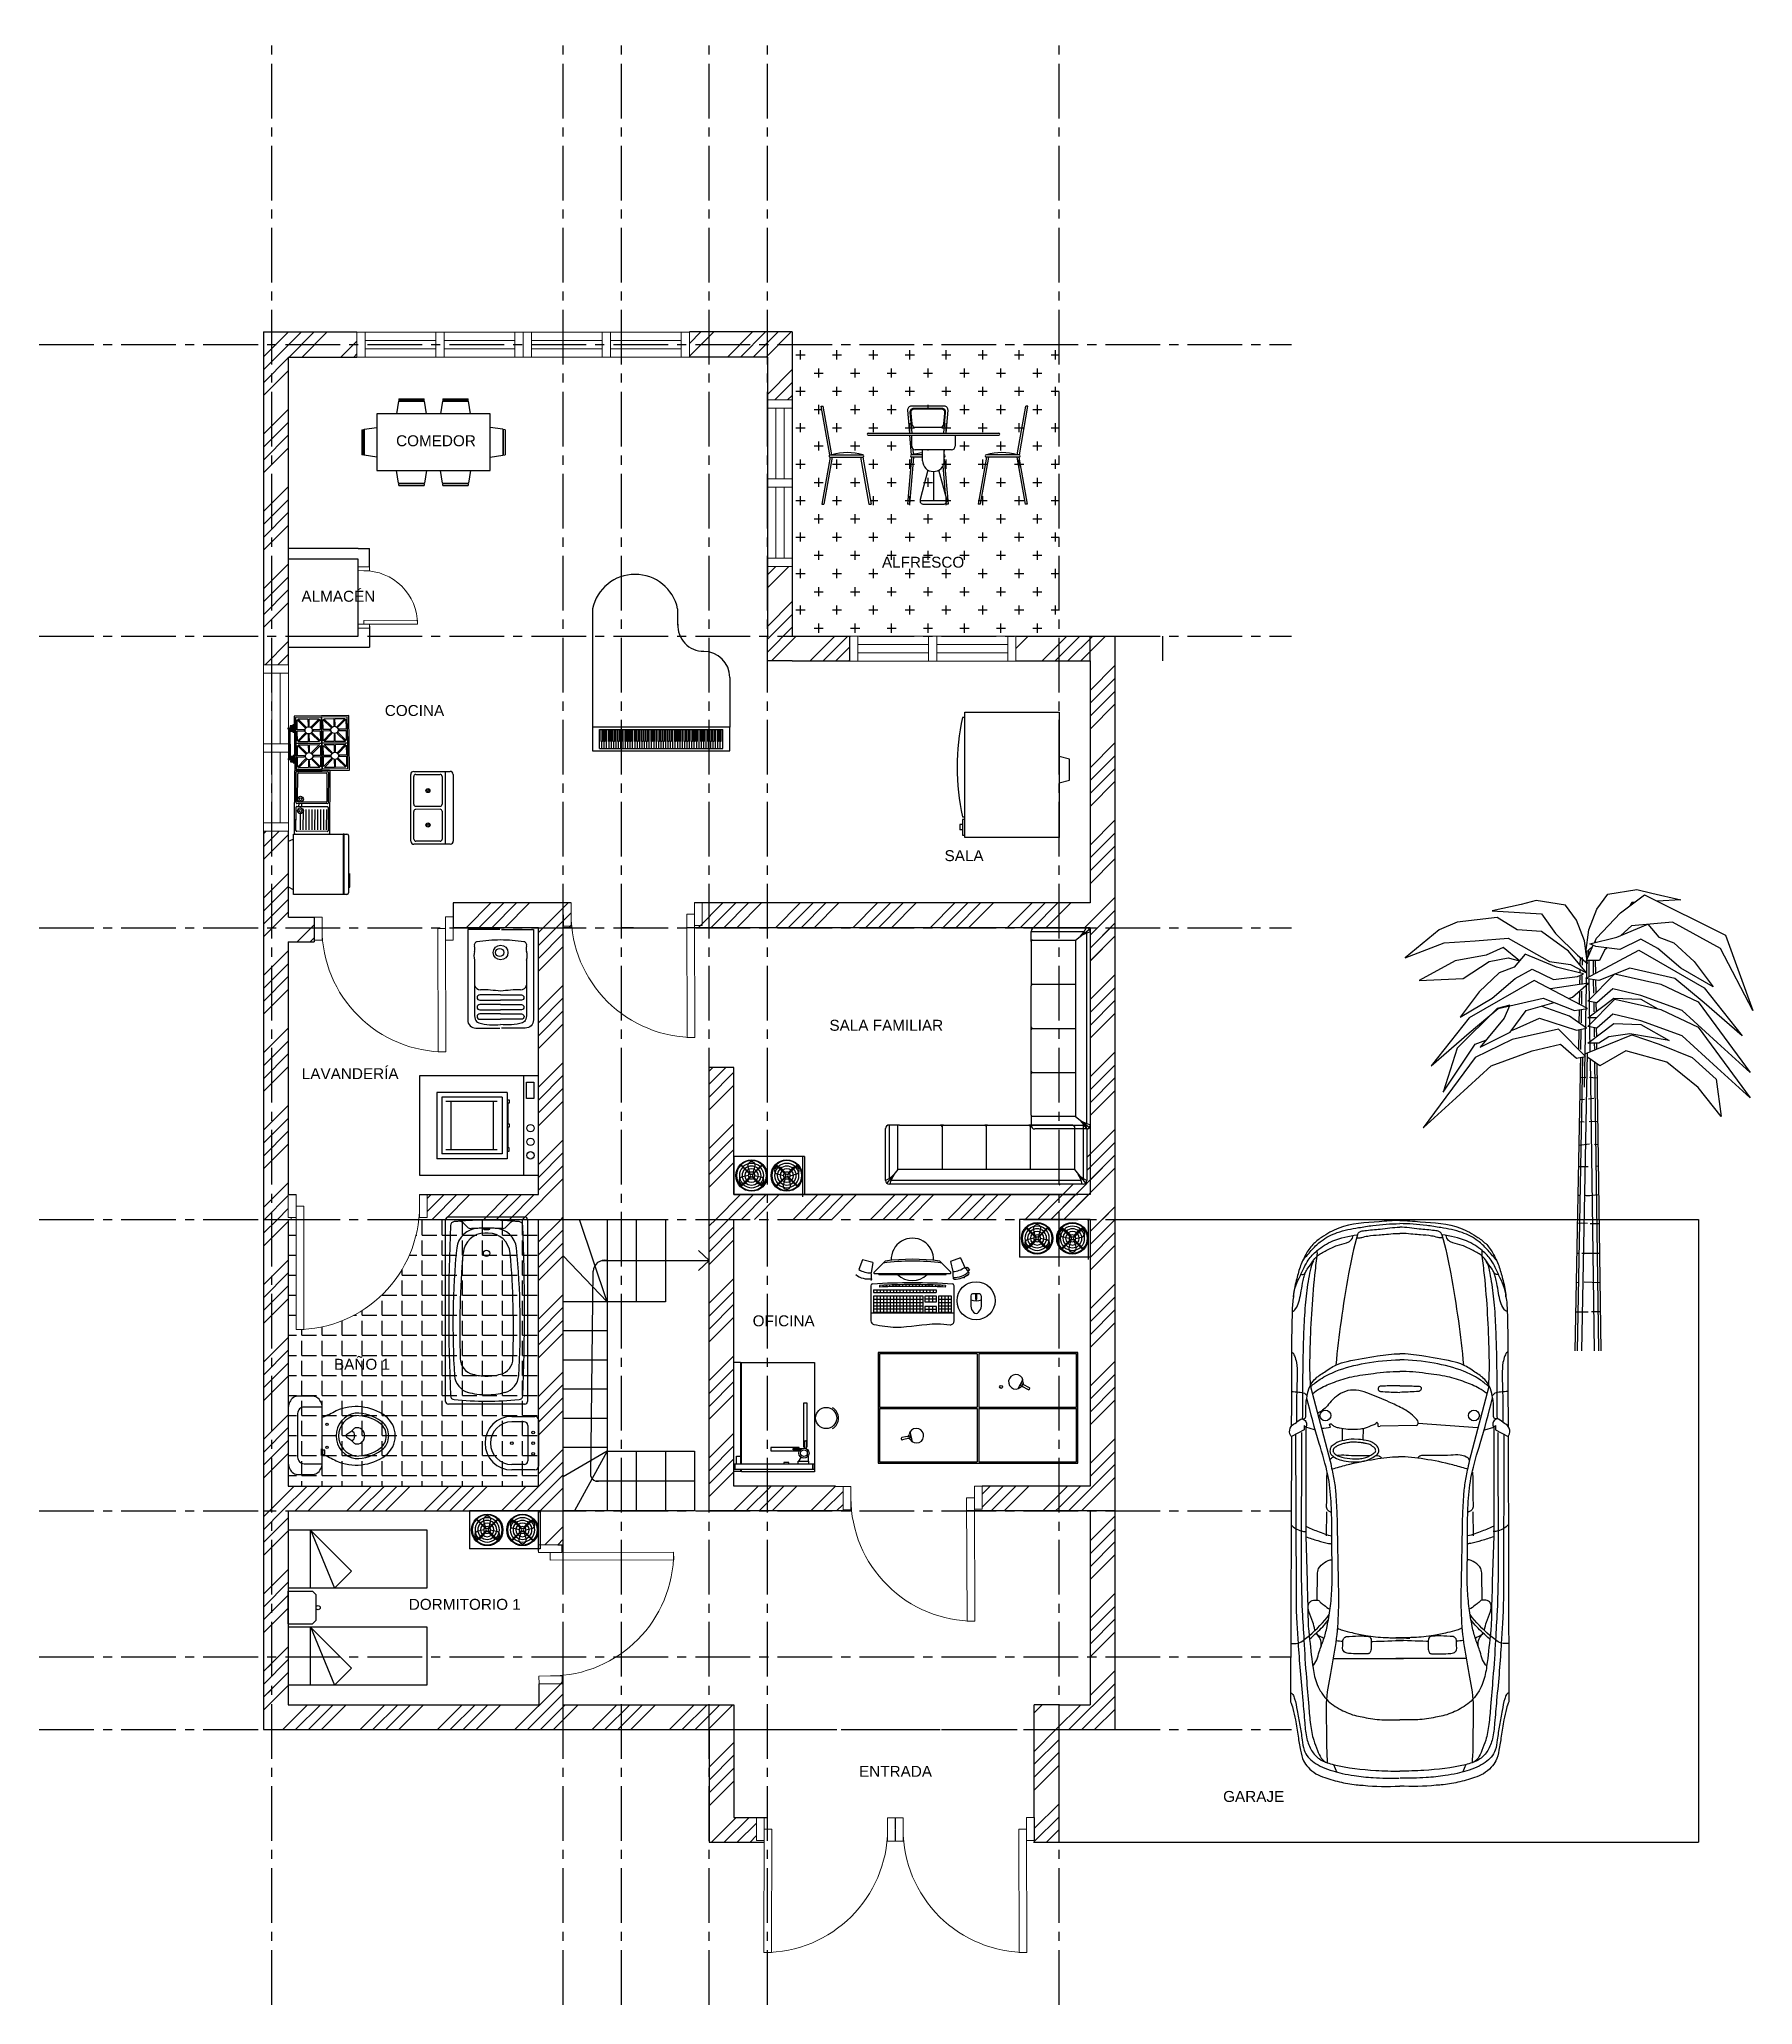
# Model space of a CAD drawing. Header units: metres. Extents: x 64.9 to 128.3, y 26.9 to 59.6.
# Drawn here: x 64.87 to 88.37, y 32.62 to 59.58 of the extents above; entities that cross this region are included whole.
import ezdxf

# ---------------------------------------------------------------- set-up
doc = ezdxf.new("R2010")
doc.units = ezdxf.units.M
doc.header["$MEASUREMENT"] = 0
doc.linetypes.add('CENTER2', pattern=[1.125, 0.75, -0.125, 0.125, -0.125])
for name, color, linetype in [('09104-COCLUX750DE4HORNALLPTA', 32, 'Continuous'), ('SAGTA Autos', 7, 'Continuous'), ('SAGTA Muebles', 7, 'Continuous')]:
    doc.layers.add(name, color=color, linetype=linetype)
doc.layers.add('diag cot', color=7, linetype='Continuous', lineweight=25)
doc.layers.add('puertas y ventanas', color=200, linetype='Continuous', lineweight=20)
doc.styles.get("Standard").update_dxf_attribs({"font": 'arial.ttf'})

msp = doc.modelspace()

# ---------------------------------------------------------------- texts
for s, p in [('COMEDOR', (69.766, 53.996)), ('ALFRESCO', (76.43, 52.33)), ('ALMACÉN', (68.468, 51.863)), ('COCINA', (69.611, 50.296)), ('SALA', (77.289, 48.305)), ('SALA FAMILIAR', (75.71, 45.978)), ('LAVANDERÍA', (68.473, 45.314)), ('OFICINA', (74.657, 41.924)), ('BAÑO 1', (68.914, 41.328)), ('DORMITORIO 1', (69.94, 38.035)), ('ENTRADA', (76.116, 35.744)), ('GARAJE', (81.11, 35.4))]:
    msp.add_text(s, height=0.15).set_placement(p)

# ---------------------------------------------------------------- blocks, each defined once
blk = doc.blocks.new('*U3')
for p, q in [((0.05, -0.075), (0.05, 0.075)), ((0.05, 0.025), (0.475, 0.025)), ((0.475, -0.075), (0.475, 0.075)), ((0.525, -0.075), (0.525, 0.075)), ((0.525, 0.025), (0.95, 0.025)), ((0.95, -0.075), (0.95, 0.075)), ((0.05, -0.025), (0.475, -0.025)), ((0.525, -0.025), (0.95, -0.025))]:
    blk.add_line(p, q)
blk.add_lwpolyline([(0, -0.075), (1, -0.075), (1, 0.075), (0, 0.075)], close=True)
blk = doc.blocks.new('*U5')
for points in [[(0.05, 0), (0.1, 0), (0.1, 0.8), (0.05, 0.8)], [(0, -0.075), (0.05, -0.075), (0.05, 0.075), (0, 0.075)], [(0.85, -0.075), (0.9, -0.075), (0.9, 0.075), (0.85, 0.075)]]:
    blk.add_lwpolyline(points, close=True)
blk.add_arc((0.05, 0), 0.8, 0, 90)
blk = doc.blocks.new('*U6')
for points in [[(0.05, 0), (0.1, 0), (0.1, 0.7), (0.05, 0.7)], [(0, -0.075), (0.05, -0.075), (0.05, 0.075), (0, 0.075)], [(0.75, -0.075), (0.8, -0.075), (0.8, 0.075), (0.75, 0.075)]]:
    blk.add_lwpolyline(points, close=True)
blk.add_arc((0.05, 0), 0.7, 0, 90)
blk = doc.blocks.new('Sink-double - 36 in top')
for p, q in [((-18, -4), (18, -4)), ((-0.75, -18.5), (-0.75, -6.5)), ((0.75, -6.5), (0.75, -18.5))]:
    blk.add_line(p, q)
for points in [[(-16.5, 0), (16.5, 0)], [(-18, -19.5), (-18, -1.5)], [(-16.5, -18.5), (-16.5, -6.5)], [(-15.5, -5.5), (-1.75, -5.5)], [(1.75, -5.5), (15.5, -5.5)], [(16.5, -6.5), (16.5, -18.5)], [(18, -1.5), (18, -19.5)], [(16.5, -21), (-16.5, -21)], [(-1.75, -19.5), (-15.5, -19.5)], [(15.5, -19.5), (1.75, -19.5)]]:
    blk.add_lwpolyline(points)
for centre, radius in [((-8.5, -12.5), 1), ((-8.5, -12.5), 0.5), ((8.5, -12.5), 1), ((8.5, -12.5), 0.5)]:
    blk.add_circle(centre, radius)
for centre, radius, start, end in [((-16.5, -1.5), 1.5, 90, 180), ((16.5, -1.5), 1.5, 0, 90), ((-15.5, -6.5), 1, 90, 180), ((-1.75, -6.5), 1, 0, 90), ((1.75, -6.5), 1, 90, 180), ((15.5, -6.5), 1, 0, 90), ((-15.5, -18.5), 1, 180, 270), ((-1.75, -18.5), 1, 270, 0), ((1.75, -18.5), 1, 180, 270), ((15.5, -18.5), 1, 270, 0), ((-16.5, -19.5), 1.5, 180, 270), ((16.5, -19.5), 1.5, 270, 0)]:
    blk.add_arc(centre, radius, start, end)

# ---------------------------------------------------------------- hatches: boundary and pattern name
h = msp.add_hatch()
h.set_pattern_fill('ANSI34', color=256)
h.paths.add_polyline_path([(74.4, 45.474), (74.06, 45.473), (74.06, 43.731), (74.06, 43.391), (74.86, 43.391), (74.86, 43.731), (74.4, 43.731)])
h.paths.add_polyline_path([(78.86, 43.731), (74.86, 43.731), (74.86, 43.391), (78.86, 43.391)])
h.paths.add_polyline_path([(79.625, 47.391), (79.285, 47.391), (79.285, 43.731), (78.86, 43.731), (78.86, 43.391), (79.625, 43.391)])
h.paths.add_polyline_path([(79.625, 51.391), (78.86, 51.391), (78.86, 51.051), (79.285, 51.051), (79.285, 47.731), (78.86, 47.731), (78.86, 47.391), (79.236, 47.391), (79.285, 47.391), (79.625, 47.391)])
h.paths.add_polyline_path([(78.86, 47.731), (74.86, 47.731), (74.86, 47.391), (78.86, 47.391)])
h.paths.add_polyline_path([(74.86, 47.731), (74.06, 47.731), (74.06, 47.391), (74.86, 47.391)])
h.paths.add_polyline_path([(72.06, 47.731), (70.55, 47.731), (70.55, 47.391), (72.06, 47.391)])
h.paths.add_polyline_path([(75.987, 51.391), (75.2, 51.391), (74.86, 51.391), (74.86, 51.051), (75.2, 51.051), (75.987, 51.051)])
h.paths.add_polyline_path([(75.2, 52.348), (74.86, 52.348), (74.86, 51.391), (75.2, 51.391)])
h.paths.add_polyline_path([(78.86, 51.391), (78.269, 51.391), (78.269, 51.051), (78.86, 51.051)])
h.paths.add_polyline_path([(68.288, 47.197), (68.644, 47.197), (68.644, 47.391), (68.06, 47.391), (68.06, 43.391), (68.394, 43.391), (68.288, 43.414), (68.288, 43.731)])
h.paths.add_polyline_path([(68.291, 48.715), (68.06, 48.715), (68.06, 47.391), (68.644, 47.391), (68.644, 47.537), (68.291, 47.537)])
h.paths.add_polyline_path([(68.06, 47.391), (67.948, 47.391), (67.948, 47.197), (67.948, 43.391), (68.06, 43.391)])
h.paths.add_polyline_path([(68.06, 48.715), (67.948, 48.715), (67.948, 47.391), (68.06, 47.391)])
h.paths.add_polyline_path([(68.288, 55.22), (69.06, 55.22), (69.227, 55.22), (69.227, 55.391), (68.06, 55.391), (68.06, 51.391), (68.288, 51.391)])
h.paths.add_polyline_path([(68.06, 55.391), (67.948, 55.391), (67.948, 51.391), (68.06, 51.391)])
h.paths.add_polyline_path([(68.288, 51.391), (68.06, 51.391), (68.06, 50.998), (68.288, 50.998)])
h.paths.add_polyline_path([(68.06, 51.391), (67.948, 51.391), (67.948, 50.998), (68.06, 50.998)])
h.paths.add_polyline_path([(69.227, 55.563), (68.06, 55.563), (68.06, 55.391), (69.227, 55.391)])
h.paths.add_polyline_path([(68.06, 55.563), (67.948, 55.563), (67.948, 55.391), (68.06, 55.391)])
h.paths.add_polyline_path([(74.86, 55.391), (74.06, 55.391), (74.06, 55.22), (74.86, 55.22)])
h.paths.add_polyline_path([(74.06, 55.391), (73.792, 55.391), (73.792, 55.22), (74.06, 55.22)])
h.paths.add_polyline_path([(74.06, 55.563), (73.792, 55.563), (73.792, 55.391), (74.06, 55.391)])
h.paths.add_polyline_path([(74.86, 55.563), (74.06, 55.563), (74.06, 55.391), (74.86, 55.391)])
h.paths.add_polyline_path([(75.2, 55.563), (74.86, 55.563), (74.86, 55.391), (75.2, 55.391)])
h.paths.add_polyline_path([(75.2, 55.391), (74.86, 55.391), (74.86, 55.22), (74.86, 54.631), (75.2, 54.631)])
h.paths.add_polyline_path([(72.06, 47.391), (71.72, 47.391), (71.72, 43.731), (70.194, 43.731), (70.194, 43.391), (72.06, 43.391)])
h.paths.add_polyline_path([(73.86, 47.731), (73.86, 47.579), (73.754, 47.578), (73.755, 47.391), (74.06, 47.391), (74.06, 47.731)])
edge = h.paths.add_edge_path()
edge.add_line((72.166, 47.573), (72.166, 47.731))
edge.add_line((72.166, 47.731), (72.06, 47.731))
edge.add_line((72.06, 47.731), (72.06, 47.391))
edge.add_line((72.06, 47.391), (72.177, 47.391))
edge.add_arc((73.86, 47.579), 1.694, 180.1919, 186.3452, ccw=False)
h = msp.add_hatch()
h.set_pattern_fill('CROSS', color=256)
h.paths.add_polyline_path([(75.2, 55.391), (75.2, 54.631), (75.202, 54.631), (75.202, 52.348), (75.2, 51.391), (75.987, 51.391), (78.269, 51.391), (78.86, 51.391), (78.86, 55.391)])
h.paths.add_polyline_path([(75.626, 54.544), (75.744, 53.878, -0.141722), (76.167, 53.878, -1), (76.167, 53.848), (76.281, 53.201), (76.25, 53.201), (76.136, 53.848), (75.749, 53.848), (75.635, 53.201), (75.605, 53.201), (75.719, 53.848), (76.167, 53.848, 0.747401), (76.175, 53.875, 0.15467), (75.715, 53.869), (75.596, 54.544)], flags=16)
h.paths.add_polyline_path([(76.987, 53.848), (76.987, 53.947), (77.385, 53.947, 0.414214), (77.435, 53.997), (77.435, 54.146), (76.812, 54.146), (76.838, 53.848)], flags=16)
h.paths.add_polyline_path([(76.864, 54.515), (77.254, 54.515, -0.440011), (77.304, 54.46), (77.28, 54.302, -0.388879), (77.231, 54.256), (76.888, 54.256, -0.388879), (76.838, 54.302), (76.839, 54.176), (76.814, 54.46, -0.440011)], flags=16)
h.paths.add_polyline_path([(77.863, 53.848), (78.31, 53.848, 2.144507), (78.296, 53.866), (78.297, 53.874, 0.148671), (77.855, 53.875, 0.747401)], flags=16)
h.paths.add_polyline_path([(76.391, 52.288), (77.599, 52.288), (77.599, 52.521), (76.391, 52.521)], flags=24)
h = msp.add_hatch()
h.set_pattern_fill('ANSI34', color=256)
h.paths.add_polyline_path([(74.4, 43.391), (74.06, 43.391), (74.06, 39.391), (74.86, 39.391), (74.86, 39.731), (74.4, 39.731)])
h.paths.add_polyline_path([(79.625, 43.391), (79.285, 43.391), (79.285, 39.731), (78.86, 39.731), (78.86, 39.391), (79.625, 39.391)])
h.paths.add_polyline_path([(79.625, 47.391), (79.236, 47.391, -0.086755), (79.153, 47.275, -0.087514), (79.286, 47.331), (79.286, 44.681, -0.391683), (79.24, 44.632), (79.24, 43.925, -0.414214), (79.19, 43.875), (78.86, 43.875), (78.86, 43.391), (79.625, 43.391)])
edge = h.paths.add_edge_path()
edge.add_line((74.86, 39.731), (74.86, 39.391))
edge.add_line((74.86, 39.391), (76.013, 39.391))
edge.add_arc((77.698, 39.572), 1.694, 180.1919, 186.1281, ccw=False)
edge.add_line((76.004, 39.567), (76.004, 39.408))
edge.add_line((76.004, 39.408), (75.898, 39.407))
edge.add_line((75.898, 39.407), (75.897, 39.731))
edge.add_line((75.897, 39.731), (74.86, 39.731))
h = msp.add_hatch()
h.set_pattern_fill('ANSI34', color=256)
h.paths.add_polyline_path([(68.288, 43.391), (68.06, 43.391), (68.06, 39.391), (72.06, 39.391), (72.06, 43.391), (71.72, 43.391), (71.72, 39.731), (68.288, 39.731)])
h.paths.add_polyline_path([(68.06, 43.391), (67.948, 43.391), (67.948, 39.391), (68.06, 39.391)])
h = msp.add_hatch()
h.set_pattern_fill('ANGLE', color=8)
h.set_pattern_definition([(0, (0, 0), (0, 0.275), [0.2, -0.075]), (90, (0, 0), (-0.275, 2e-17), [0.2, -0.075])])
h.paths.add_polyline_path([(71.72, 43.391), (70.079, 43.391, -0.365338), (68.5, 41.882), (68.5, 41.879), (68.394, 41.879), (68.394, 43.391), (68.288, 43.391), (68.288, 39.731), (71.72, 39.731)])
h = msp.add_hatch()
h.set_pattern_fill('ANSI34', color=256)
h.paths.add_polyline_path([(77.803, 39.731), (77.804, 39.391), (78.86, 39.391), (78.86, 39.731)])
h = msp.add_hatch()
h.set_pattern_fill('ANSI34', color=256)
h.paths.add_polyline_path([(68.288, 39.391), (68.06, 39.391), (68.06, 37.391), (68.288, 37.391)])
h.paths.add_polyline_path([(68.06, 39.391), (67.948, 39.391), (67.948, 37.391), (68.06, 37.391)])
h.paths.add_polyline_path([(68.06, 37.391), (67.948, 37.391), (67.948, 36.391), (68.06, 36.391)])
h.paths.add_polyline_path([(71.72, 39.391), (71.72, 38.927), (72.038, 38.928), (72.038, 38.822), (72.06, 38.822), (72.06, 39.391)])
h.paths.add_polyline_path([(71.72, 38.821), (71.72, 38.927), (71.72, 38.821)])
edge = h.paths.add_edge_path()
edge.add_line((71.726, 37.021), (72.06, 37.022))
edge.add_line((72.06, 37.022), (72.06, 37.137))
edge.add_arc((71.879, 38.821), 1.694, 270.1919, 276.1281, ccw=False)
edge.add_line((71.885, 37.127), (71.726, 37.127))
edge.add_line((71.726, 37.127), (71.726, 37.021))
h = msp.add_hatch()
h.set_pattern_fill('ANSI34', color=256)
h.paths.add_polyline_path([(72.86, 36.731), (72.06, 36.731), (72.06, 36.705), (72.06, 36.391), (72.86, 36.391)])
h.paths.add_polyline_path([(74.06, 36.731), (72.86, 36.731), (72.86, 36.391), (74.06, 36.391)])
h.paths.add_polyline_path([(79.625, 39.391), (79.285, 39.391), (79.285, 37.391), (79.625, 37.391)])
h = msp.add_hatch()
h.set_pattern_fill('ANSI34', color=256)
h.paths.add_polyline_path([(72.06, 37.022), (71.72, 37.021), (71.72, 36.731), (68.288, 36.731), (68.288, 37.391), (68.06, 37.391), (68.06, 36.391), (72.06, 36.391)])
h.paths.add_polyline_path([(68.06, 37.391), (67.948, 37.391), (67.948, 36.391), (68.06, 36.391)])
h = msp.add_hatch()
h.set_pattern_fill('ANSI34', color=256)
h.paths.add_polyline_path([(74.4, 36.391), (74.06, 36.391), (74.06, 34.847), (74.813, 34.847), (74.813, 34.869), (74.707, 34.869), (74.708, 35.187), (74.4, 35.187)])
h.paths.add_polyline_path([(74.4, 36.731), (74.06, 36.731), (74.06, 36.391), (74.4, 36.391)])
h.paths.add_polyline_path([(78.86, 36.731), (78.52, 36.731), (78.52, 36.391), (78.86, 36.391)])
h.paths.add_polyline_path([(79.625, 37.391), (79.285, 37.391), (79.285, 36.731), (78.86, 36.731), (78.86, 36.391), (79.625, 36.391)])
h = msp.add_hatch()
h.set_pattern_fill('ANSI34', color=256)
h.paths.add_polyline_path([(78.86, 36.391), (78.818, 36.391), (78.52, 36.391), (78.52, 35.187), (78.521, 34.869), (78.52, 34.869), (78.52, 34.847), (78.86, 34.847)])

# ---------------------------------------------------------------- linework, layer by layer
for p, q in [((75.2, 55.563), (73.792, 55.563)), ((68.288, 55.22), (69.06, 55.22)), ((69.246, 52.595), (68.288, 52.595)), ((69.246, 52.445), (68.288, 52.445)), ((69.246, 51.391), (69.246, 52.445)), ((68.291, 51.391), (69.246, 51.391)), ((68.291, 51.241), (69.403, 51.241)), ((79.285, 51.051), (79.285, 51.391)), ((80.285, 51.051), (80.285, 51.391)), ((79.625, 47.391), (79.625, 43.391)), ((74.4, 44.252), (74.4, 43.731)), ((75.367, 44.252), (74.4, 44.252)), ((75.367, 44.252), (75.367, 43.731)), ((74.493, 44.133), (74.626, 44)), ((74.493, 43.851), (74.626, 43.984)), ((74.501, 44.14), (74.634, 44.008)), ((74.501, 43.843), (74.634, 43.976)), ((74.595, 43.993), (74.503, 43.97)), ((74.62, 43.951), (74.553, 43.882)), ((74.617, 44.032), (74.591, 44.123)), ((74.65, 44.008), (74.782, 44.14)), ((74.65, 43.976), (74.782, 43.843)), ((74.657, 44), (74.79, 44.133)), ((74.657, 43.984), (74.79, 43.851)), ((74.664, 43.951), (74.73, 43.882)), ((74.666, 44.032), (74.692, 44.123)), ((74.688, 43.993), (74.781, 43.97)), ((74.977, 44.133), (75.11, 44)), ((74.977, 43.851), (75.11, 43.984)), ((74.985, 44.14), (75.118, 44.008)), ((74.985, 43.843), (75.118, 43.976)), ((75.079, 43.99), (74.986, 44.014)), ((75.103, 44.033), (75.037, 44.101)), ((75.101, 43.952), (75.075, 43.86)), ((75.133, 44.008), (75.266, 44.14)), ((75.133, 43.976), (75.266, 43.843)), ((75.141, 44), (75.274, 44.133)), ((75.141, 43.984), (75.274, 43.851)), ((75.148, 44.033), (75.214, 44.101)), ((75.15, 43.952), (75.176, 43.86)), ((75.172, 43.99), (75.265, 44.014)), ((75.367, 43.731), (74.4, 43.731)), ((72.06, 43.391), (73.46, 43.391)), ((72.66, 43.391), (72.66, 42.26)), ((73.06, 43.391), (73.06, 42.26)), ((73.46, 43.391), (73.46, 42.26)), ((78.317, 43.391), (78.317, 42.871)), ((79.285, 43.391), (78.317, 43.391)), ((78.41, 43.272), (78.543, 43.139)), ((78.418, 43.28), (78.551, 43.147)), ((78.534, 43.171), (78.508, 43.262)), ((78.567, 43.147), (78.7, 43.28)), ((78.575, 43.139), (78.708, 43.272)), ((78.584, 43.171), (78.61, 43.262)), ((78.894, 43.272), (79.027, 43.139)), ((78.902, 43.28), (79.035, 43.147)), ((78.996, 43.13), (78.904, 43.153)), ((79.021, 43.172), (78.954, 43.241)), ((79.051, 43.147), (79.183, 43.28)), ((79.058, 43.139), (79.191, 43.272)), ((79.065, 43.172), (79.131, 43.241)), ((79.089, 43.13), (79.182, 43.153)), ((79.285, 43.391), (79.285, 42.871)), ((79.285, 42.871), (78.317, 42.871)), ((78.41, 42.99), (78.543, 43.123)), ((78.418, 42.982), (78.551, 43.115)), ((78.512, 43.132), (78.42, 43.109)), ((78.537, 43.09), (78.471, 43.021)), ((78.567, 43.115), (78.7, 42.982)), ((78.575, 43.123), (78.708, 42.99)), ((78.581, 43.09), (78.648, 43.021)), ((78.606, 43.132), (78.698, 43.109)), ((78.894, 42.99), (79.027, 43.123)), ((78.902, 42.982), (79.035, 43.115)), ((79.018, 43.091), (78.992, 43)), ((79.051, 43.115), (79.183, 42.982)), ((79.058, 43.123), (79.191, 42.99)), ((79.067, 43.091), (79.093, 43)), ((67.948, 39.391), (67.948, 36.391)), ((70.774, 39.391), (70.774, 38.871)), ((71.742, 39.391), (70.774, 39.391)), ((71.742, 39.391), (71.742, 38.871)), ((70.867, 39.272), (71, 39.139)), ((70.867, 38.99), (71, 39.123)), ((70.875, 39.28), (71.008, 39.147)), ((70.875, 38.982), (71.008, 39.115)), ((70.969, 39.132), (70.877, 39.109)), ((70.991, 39.171), (70.965, 39.262)), ((71.024, 39.147), (71.157, 39.28)), ((71.024, 39.115), (71.157, 38.982)), ((71.032, 39.139), (71.165, 39.272)), ((71.032, 39.123), (71.165, 38.99)), ((71.041, 39.171), (71.067, 39.262)), ((71.063, 39.132), (71.155, 39.109)), ((71.351, 39.272), (71.484, 39.139)), ((71.351, 38.99), (71.484, 39.123)), ((71.359, 39.28), (71.492, 39.147)), ((71.359, 38.982), (71.492, 39.115)), ((71.453, 39.13), (71.361, 39.153)), ((71.478, 39.172), (71.411, 39.241)), ((71.507, 39.147), (71.64, 39.28)), ((71.507, 39.115), (71.64, 38.982)), ((71.515, 39.139), (71.648, 39.272)), ((71.515, 39.123), (71.648, 38.99)), ((71.522, 39.172), (71.588, 39.241)), ((71.546, 39.13), (71.639, 39.153)), ((71.742, 38.871), (70.774, 38.871)), ((70.994, 39.09), (70.928, 39.021)), ((71.038, 39.09), (71.105, 39.021)), ((71.475, 39.091), (71.449, 39)), ((71.524, 39.091), (71.55, 39)), ((72.06, 36.705), (72.06, 37.137)), ((67.948, 36.391), (72.06, 36.391))]:
    msp.add_line(p, q)
at = {"color": 32, "linetype": 'Continuous'}
for p, q in [((69.8, 54.612), (69.773, 54.439)), ((69.8, 54.612), (70.155, 54.612)), ((69.805, 54.644), (69.802, 54.622)), ((70.153, 54.622), (69.802, 54.622)), ((69.805, 54.644), (70.15, 54.644)), ((70.153, 54.622), (70.15, 54.644)), ((70.182, 54.439), (70.155, 54.612)), ((70.404, 54.612), (70.377, 54.439)), ((70.404, 54.612), (70.759, 54.612)), ((70.409, 54.644), (70.405, 54.622)), ((70.757, 54.622), (70.405, 54.622)), ((70.409, 54.644), (70.754, 54.644)), ((70.757, 54.622), (70.754, 54.644)), ((70.786, 54.439), (70.759, 54.612)), ((69.298, 54.223), (69.32, 54.227)), ((69.298, 54.223), (69.298, 53.878)), ((69.32, 53.875), (69.32, 54.227)), ((69.33, 54.228), (69.503, 54.255)), ((69.33, 54.228), (69.33, 53.873)), ((71.056, 54.439), (69.503, 54.439)), ((69.503, 54.439), (69.503, 53.663)), ((71.056, 53.663), (71.056, 54.439)), ((71.228, 54.228), (71.056, 54.255)), ((71.228, 54.228), (71.228, 53.873)), ((71.261, 54.223), (71.239, 54.227)), ((71.239, 53.875), (71.239, 54.227)), ((71.261, 54.223), (71.261, 53.878)), ((69.32, 53.875), (69.298, 53.878)), ((69.503, 53.846), (69.33, 53.873)), ((69.503, 53.663), (71.056, 53.663)), ((69.8, 53.49), (69.773, 53.663)), ((70.182, 53.663), (70.155, 53.49)), ((70.404, 53.49), (70.377, 53.663)), ((70.786, 53.663), (70.759, 53.49)), ((71.056, 53.846), (71.228, 53.873)), ((71.239, 53.875), (71.261, 53.878)), ((69.8, 53.49), (70.155, 53.49)), ((69.805, 53.458), (69.802, 53.479)), ((70.153, 53.479), (69.802, 53.479)), ((69.805, 53.458), (70.15, 53.458)), ((70.153, 53.479), (70.15, 53.458)), ((70.404, 53.49), (70.759, 53.49)), ((70.409, 53.458), (70.405, 53.479)), ((70.757, 53.479), (70.405, 53.479)), ((70.409, 53.458), (70.754, 53.458)), ((70.757, 53.479), (70.754, 53.458))]:
    msp.add_line(p, q, dxfattribs=at)
at = {"color": 50, "linetype": 'Continuous'}
for p, q in [((72.459, 51.767), (72.459, 50.143)), ((73.629, 51.54), (73.629, 51.767)), ((74.343, 50.825), (74.343, 50.143)), ((74.343, 50.143), (72.459, 50.143)), ((72.459, 50.143), (72.459, 49.818)), ((72.557, 50.111), (74.246, 50.111)), ((72.557, 49.851), (72.557, 50.111)), ((72.581, 49.948), (72.581, 50.111)), ((72.589, 49.948), (72.581, 49.948)), ((72.597, 49.948), (72.589, 49.948)), ((72.589, 49.851), (72.589, 49.948)), ((72.597, 50.111), (72.597, 49.948)), ((72.614, 49.948), (72.614, 50.111)), ((72.622, 49.948), (72.614, 49.948)), ((72.63, 49.948), (72.622, 49.948)), ((72.622, 49.851), (72.622, 49.948)), ((72.63, 50.111), (72.63, 49.948)), ((72.654, 49.851), (72.654, 50.111)), ((72.679, 49.948), (72.679, 50.111)), ((72.687, 49.948), (72.679, 49.948)), ((72.695, 49.948), (72.687, 49.948)), ((72.687, 49.851), (72.687, 49.948)), ((72.695, 50.111), (72.695, 49.948)), ((72.711, 49.948), (72.711, 50.111)), ((72.719, 49.948), (72.711, 49.948)), ((72.727, 49.948), (72.719, 49.948)), ((72.719, 49.851), (72.719, 49.948)), ((72.727, 50.111), (72.727, 49.948)), ((72.743, 49.948), (72.743, 50.111)), ((72.752, 49.948), (72.743, 49.948)), ((72.752, 49.851), (72.752, 49.948)), ((72.76, 49.948), (72.752, 49.948)), ((72.76, 50.111), (72.76, 49.948)), ((72.784, 49.851), (72.784, 50.111)), ((72.808, 49.948), (72.808, 50.111)), ((72.817, 49.948), (72.808, 49.948)), ((72.825, 49.948), (72.817, 49.948)), ((72.817, 49.851), (72.817, 49.948)), ((72.825, 50.111), (72.825, 49.948)), ((72.841, 49.948), (72.841, 50.111)), ((72.849, 49.948), (72.841, 49.948)), ((72.857, 49.948), (72.849, 49.948)), ((72.849, 49.851), (72.849, 49.948)), ((72.857, 50.111), (72.857, 49.948)), ((72.882, 49.851), (72.882, 50.111)), ((72.906, 49.948), (72.906, 50.111)), ((72.914, 49.948), (72.906, 49.948)), ((72.922, 49.948), (72.914, 49.948)), ((72.914, 49.851), (72.914, 49.948)), ((72.922, 50.111), (72.922, 49.948)), ((72.938, 49.948), (72.938, 50.111)), ((72.946, 49.948), (72.938, 49.948)), ((72.955, 49.948), (72.946, 49.948)), ((72.946, 49.851), (72.946, 49.948)), ((72.955, 50.111), (72.955, 49.948)), ((72.971, 49.948), (72.971, 50.111)), ((72.979, 49.948), (72.971, 49.948)), ((72.987, 49.948), (72.979, 49.948)), ((72.979, 49.851), (72.979, 49.948)), ((72.987, 50.111), (72.987, 49.948)), ((73.011, 49.851), (73.011, 50.111)), ((73.036, 49.948), (73.036, 50.111)), ((73.044, 49.948), (73.036, 49.948)), ((73.044, 49.851), (73.044, 49.948)), ((73.052, 49.948), (73.044, 49.948)), ((73.052, 50.111), (73.052, 49.948)), ((73.068, 49.948), (73.068, 50.111)), ((73.076, 49.948), (73.068, 49.948)), ((73.085, 49.948), (73.076, 49.948)), ((73.076, 49.851), (73.076, 49.948)), ((73.085, 50.111), (73.085, 49.948)), ((73.109, 49.851), (73.109, 50.111)), ((73.133, 49.948), (73.133, 50.111)), ((73.141, 49.948), (73.133, 49.948)), ((73.15, 49.948), (73.141, 49.948)), ((73.141, 49.851), (73.141, 49.948)), ((73.15, 50.111), (73.15, 49.948)), ((73.166, 49.948), (73.166, 50.111)), ((73.174, 49.948), (73.166, 49.948)), ((73.182, 49.948), (73.174, 49.948)), ((73.174, 49.851), (73.174, 49.948)), ((73.182, 50.111), (73.182, 49.948)), ((73.198, 49.948), (73.198, 50.111)), ((73.206, 49.948), (73.198, 49.948)), ((73.214, 49.948), (73.206, 49.948)), ((73.206, 49.851), (73.206, 49.948)), ((73.214, 50.111), (73.214, 49.948)), ((73.239, 49.851), (73.239, 50.111)), ((73.263, 49.948), (73.263, 50.111)), ((73.271, 49.948), (73.263, 49.948)), ((73.271, 49.851), (73.271, 49.948)), ((73.279, 49.948), (73.271, 49.948)), ((73.279, 50.111), (73.279, 49.948)), ((73.296, 49.948), (73.296, 50.111)), ((73.304, 49.948), (73.296, 49.948)), ((73.312, 49.948), (73.304, 49.948)), ((73.304, 49.851), (73.304, 49.948)), ((73.312, 50.111), (73.312, 49.948)), ((73.336, 49.851), (73.336, 50.111)), ((73.361, 49.948), (73.361, 50.111)), ((73.369, 49.948), (73.361, 49.948)), ((73.377, 49.948), (73.369, 49.948)), ((73.369, 49.851), (73.369, 49.948)), ((73.377, 50.111), (73.377, 49.948)), ((73.393, 49.948), (73.393, 50.111)), ((73.401, 49.948), (73.393, 49.948)), ((73.409, 49.948), (73.401, 49.948)), ((73.401, 49.851), (73.401, 49.948)), ((73.409, 50.111), (73.409, 49.948)), ((73.426, 49.948), (73.426, 50.111)), ((73.434, 49.948), (73.426, 49.948)), ((73.442, 49.948), (73.434, 49.948)), ((73.434, 49.851), (73.434, 49.948)), ((73.442, 50.111), (73.442, 49.948)), ((73.466, 49.851), (73.466, 50.111)), ((73.491, 49.948), (73.491, 50.111)), ((73.499, 49.948), (73.491, 49.948)), ((73.507, 49.948), (73.499, 49.948)), ((73.499, 49.851), (73.499, 49.948)), ((73.507, 50.111), (73.507, 49.948)), ((73.523, 49.948), (73.523, 50.111)), ((73.531, 49.948), (73.523, 49.948)), ((73.531, 49.851), (73.531, 49.948)), ((73.539, 49.948), (73.531, 49.948)), ((73.539, 50.111), (73.539, 49.948)), ((73.564, 49.851), (73.564, 50.111)), ((73.588, 49.948), (73.588, 50.111)), ((73.596, 49.948), (73.588, 49.948)), ((73.604, 49.948), (73.596, 49.948)), ((73.596, 49.851), (73.596, 49.948)), ((73.604, 50.111), (73.604, 49.948)), ((73.621, 49.948), (73.621, 50.111)), ((73.629, 49.948), (73.621, 49.948)), ((73.637, 49.948), (73.629, 49.948)), ((73.629, 49.851), (73.629, 49.948)), ((73.637, 50.111), (73.637, 49.948)), ((73.653, 49.948), (73.653, 50.111)), ((73.661, 49.948), (73.653, 49.948)), ((73.669, 49.948), (73.661, 49.948)), ((73.661, 49.851), (73.661, 49.948)), ((73.669, 50.111), (73.669, 49.948)), ((73.694, 49.851), (73.694, 50.111)), ((73.718, 49.948), (73.718, 50.111)), ((73.726, 49.948), (73.718, 49.948)), ((73.734, 49.948), (73.726, 49.948)), ((73.726, 49.851), (73.726, 49.948)), ((73.734, 50.111), (73.734, 49.948)), ((73.75, 49.948), (73.75, 50.111)), ((73.759, 49.948), (73.75, 49.948)), ((73.767, 49.948), (73.759, 49.948)), ((73.759, 49.851), (73.759, 49.948)), ((73.767, 50.111), (73.767, 49.948)), ((73.791, 49.851), (73.791, 50.111)), ((73.815, 49.948), (73.815, 50.111)), ((73.824, 49.948), (73.815, 49.948)), ((73.832, 49.948), (73.824, 49.948)), ((73.824, 49.851), (73.824, 49.948)), ((73.832, 50.111), (73.832, 49.948)), ((73.848, 49.948), (73.848, 50.111)), ((73.856, 49.948), (73.848, 49.948)), ((73.864, 49.948), (73.856, 49.948)), ((73.856, 49.851), (73.856, 49.948)), ((73.864, 50.111), (73.864, 49.948)), ((73.88, 49.948), (73.88, 50.111)), ((73.889, 49.948), (73.88, 49.948)), ((73.897, 49.948), (73.889, 49.948)), ((73.889, 49.851), (73.889, 49.948)), ((73.897, 50.111), (73.897, 49.948)), ((73.921, 49.851), (73.921, 50.111)), ((73.945, 49.948), (73.945, 50.111)), ((73.954, 49.948), (73.945, 49.948)), ((73.954, 49.851), (73.954, 49.948)), ((73.962, 49.948), (73.954, 49.948)), ((73.962, 50.111), (73.962, 49.948)), ((73.978, 49.948), (73.978, 50.111)), ((73.986, 49.948), (73.978, 49.948)), ((73.994, 49.948), (73.986, 49.948)), ((73.986, 49.851), (73.986, 49.948)), ((73.994, 50.111), (73.994, 49.948)), ((74.018, 49.851), (74.018, 50.111)), ((74.043, 49.948), (74.043, 50.111)), ((74.051, 49.948), (74.043, 49.948)), ((74.059, 49.948), (74.051, 49.948)), ((74.051, 49.851), (74.051, 49.948)), ((74.059, 50.111), (74.059, 49.948)), ((74.075, 49.948), (74.075, 50.111)), ((74.083, 49.948), (74.075, 49.948)), ((74.092, 49.948), (74.083, 49.948)), ((74.083, 49.851), (74.083, 49.948)), ((74.092, 50.111), (74.092, 49.948)), ((74.108, 49.948), (74.108, 50.111)), ((74.116, 49.948), (74.108, 49.948)), ((74.124, 49.948), (74.116, 49.948)), ((74.116, 49.851), (74.116, 49.948)), ((74.124, 50.111), (74.124, 49.948)), ((74.148, 49.851), (74.148, 50.111)), ((74.173, 49.948), (74.173, 50.111)), ((74.181, 49.948), (74.173, 49.948)), ((74.189, 49.948), (74.181, 49.948)), ((74.181, 49.851), (74.181, 49.948)), ((74.189, 50.111), (74.189, 49.948)), ((74.205, 49.948), (74.205, 50.111)), ((74.213, 49.948), (74.205, 49.948)), ((74.221, 49.948), (74.213, 49.948)), ((74.213, 49.851), (74.213, 49.948)), ((74.221, 50.111), (74.221, 49.948)), ((74.246, 49.851), (74.246, 50.111)), ((74.343, 49.818), (74.343, 50.143)), ((72.459, 49.818), (74.343, 49.818)), ((72.557, 49.851), (72.589, 49.851)), ((72.589, 49.851), (72.622, 49.851)), ((72.622, 49.851), (72.654, 49.851)), ((72.654, 49.851), (72.687, 49.851)), ((72.687, 49.851), (72.719, 49.851)), ((72.719, 49.851), (72.752, 49.851)), ((72.752, 49.851), (72.784, 49.851)), ((72.784, 49.851), (72.817, 49.851)), ((72.817, 49.851), (72.849, 49.851)), ((72.849, 49.851), (72.882, 49.851)), ((72.882, 49.851), (72.914, 49.851)), ((72.914, 49.851), (72.946, 49.851)), ((72.946, 49.851), (72.979, 49.851)), ((72.979, 49.851), (73.011, 49.851)), ((73.011, 49.851), (73.044, 49.851)), ((73.044, 49.851), (73.076, 49.851)), ((73.076, 49.851), (73.109, 49.851)), ((73.109, 49.851), (73.141, 49.851)), ((73.141, 49.851), (73.174, 49.851)), ((73.174, 49.851), (73.206, 49.851)), ((73.206, 49.851), (73.239, 49.851)), ((73.239, 49.851), (73.271, 49.851)), ((73.271, 49.851), (73.304, 49.851)), ((73.304, 49.851), (73.336, 49.851)), ((73.336, 49.851), (73.369, 49.851)), ((73.369, 49.851), (73.401, 49.851)), ((73.401, 49.851), (73.434, 49.851)), ((73.434, 49.851), (73.466, 49.851)), ((73.466, 49.851), (73.499, 49.851)), ((73.499, 49.851), (73.531, 49.851)), ((73.531, 49.851), (73.564, 49.851)), ((73.564, 49.851), (73.596, 49.851)), ((73.596, 49.851), (73.629, 49.851)), ((73.629, 49.851), (73.661, 49.851)), ((73.661, 49.851), (73.694, 49.851)), ((73.694, 49.851), (73.726, 49.851)), ((73.726, 49.851), (73.759, 49.851)), ((73.759, 49.851), (73.791, 49.851)), ((73.791, 49.851), (73.824, 49.851)), ((73.824, 49.851), (73.856, 49.851)), ((73.856, 49.851), (73.889, 49.851)), ((73.889, 49.851), (73.921, 49.851)), ((73.921, 49.851), (73.954, 49.851)), ((73.954, 49.851), (73.986, 49.851)), ((73.986, 49.851), (74.018, 49.851)), ((74.018, 49.851), (74.051, 49.851)), ((74.051, 49.851), (74.083, 49.851)), ((74.083, 49.851), (74.116, 49.851)), ((74.116, 49.851), (74.148, 49.851)), ((74.148, 49.851), (74.181, 49.851)), ((74.181, 49.851), (74.213, 49.851)), ((74.213, 49.851), (74.246, 49.851))]:
    msp.add_line(p, q, dxfattribs=at)
at = {"linetype": 'Continuous'}
for p, q in [((77.569, 50.276), (77.534, 50.276)), ((77.569, 48.627), (77.569, 50.348)), ((77.569, 50.348), (78.86, 50.348)), ((78.86, 50.348), (78.86, 48.627)), ((79.003, 49.703), (78.86, 49.738)), ((79.003, 49.416), (79.003, 49.703)), ((78.86, 49.38), (79.003, 49.416)), ((77.534, 48.806), (77.498, 48.806)), ((77.498, 48.806), (77.498, 48.735)), ((77.534, 48.914), (77.569, 48.914)), ((77.569, 48.878), (77.534, 48.878)), ((77.534, 48.878), (77.534, 48.663)), ((77.534, 48.735), (77.498, 48.735)), ((77.534, 48.663), (77.569, 48.663)), ((78.86, 48.627), (77.569, 48.627))]:
    msp.add_line(p, q, dxfattribs=at)
at = {"color": 130, "linetype": 'ByBlock'}
for p, q in [((68.373, 48.684), (68.377, 49.544)), ((68.387, 49.554), (68.847, 49.552)), ((68.395, 49.104), (68.397, 49.524)), ((68.407, 49.534), (68.827, 49.532)), ((68.415, 49.124), (68.417, 49.504)), ((68.427, 49.514), (68.807, 49.512)), ((68.817, 49.502), (68.815, 49.122)), ((68.837, 49.522), (68.835, 49.102)), ((68.857, 49.542), (68.853, 48.682)), ((68.825, 49.092), (68.405, 49.094)), ((68.805, 49.112), (68.425, 49.114)), ((68.434, 49.054), (68.435, 49.094)), ((68.474, 49.054), (68.475, 49.094)), ((68.393, 48.724), (68.394, 49.044)), ((68.393, 48.734), (68.394, 48.994)), ((68.404, 49.054), (68.824, 49.052)), ((68.453, 48.734), (68.454, 48.954)), ((68.493, 48.734), (68.494, 49.014)), ((68.533, 48.734), (68.534, 49.014)), ((68.573, 48.733), (68.574, 49.013)), ((68.613, 48.733), (68.614, 49.013)), ((68.653, 48.733), (68.654, 49.013)), ((68.693, 48.733), (68.694, 49.013)), ((68.733, 48.733), (68.734, 49.013)), ((68.773, 48.732), (68.774, 49.012)), ((68.813, 48.732), (68.814, 49.012)), ((68.834, 49.042), (68.833, 48.722)), ((68.842, 48.672), (68.383, 48.674)), ((68.823, 48.712), (68.403, 48.714))]:
    msp.add_line(p, q, dxfattribs=at)
at = {"color": 130}
for p, q in [((68.291, 48.579), (68.356, 48.607)), ((68.291, 47.946), (68.291, 48.579)), ((68.358, 47.849), (68.358, 48.676)), ((68.358, 48.676), (69.092, 48.676)), ((69.039, 48.676), (69.039, 47.849)), ((69.054, 48.676), (69.039, 48.676)), ((69.054, 47.849), (69.054, 48.676)), ((69.113, 48.655), (69.113, 47.87)), ((69.132, 47.946), (69.132, 48.133)), ((68.358, 47.911), (68.291, 47.946)), ((68.503, 47.849), (68.358, 47.849)), ((69.092, 47.849), (68.503, 47.849)), ((69.113, 47.946), (69.132, 47.946))]:
    msp.add_line(p, q, dxfattribs=at)
at = {"linetype": 'ByBlock'}
for p, q in [((68.453, 48.734), (68.453, 48.734)), ((68.533, 48.734), (68.533, 48.734)), ((68.573, 48.733), (68.573, 48.733)), ((68.613, 48.733), (68.613, 48.733)), ((68.653, 48.733), (68.653, 48.733))]:
    msp.add_line(p, q, dxfattribs=at)
at = {"color": 1}
for p, q in [((78.476, 47.341), (79.207, 47.341)), ((78.476, 47.201), (78.476, 47.341)), ((78.496, 47.221), (78.476, 47.221)), ((78.476, 47.201), (78.476, 46.636)), ((78.496, 47.221), (79.086, 47.221)), ((78.526, 47.391), (79.236, 47.391)), ((79.086, 47.221), (79.275, 47.373)), ((79.086, 47.221), (79.086, 44.801)), ((79.236, 47.316), (79.236, 44.707)), ((79.286, 47.341), (79.286, 44.681)), ((78.476, 46.636), (78.476, 46.596)), ((78.476, 44.821), (78.476, 46.596)), ((78.486, 46.616), (78.486, 46.616)), ((78.496, 46.616), (79.086, 46.616)), ((78.476, 46.031), (78.476, 45.991)), ((78.486, 46.011), (78.486, 46.011)), ((78.496, 46.011), (79.086, 46.011)), ((78.476, 45.426), (78.476, 45.386)), ((78.486, 45.406), (78.486, 45.406)), ((78.496, 45.406), (79.086, 45.406)), ((78.476, 44.821), (78.476, 44.681)), ((79.086, 44.801), (78.476, 44.801)), ((79.086, 44.801), (79.275, 44.65)), ((76.48, 43.925), (76.48, 44.635)), ((76.53, 44.685), (76.53, 43.953)), ((76.67, 44.685), (76.53, 44.685)), ((76.65, 44.075), (76.65, 44.685)), ((76.67, 44.685), (78.445, 44.685)), ((77.275, 44.685), (77.235, 44.685)), ((77.255, 44.675), (77.255, 44.675)), ((77.255, 44.665), (77.255, 44.075)), ((77.88, 44.685), (77.84, 44.685)), ((77.86, 44.675), (77.86, 44.675)), ((77.86, 44.665), (77.86, 44.075)), ((78.485, 44.685), (78.445, 44.685)), ((78.465, 44.675), (78.465, 44.675)), ((78.465, 44.665), (78.465, 44.075)), ((78.476, 44.681), (79.207, 44.681)), ((79.05, 44.685), (78.485, 44.685)), ((79.236, 44.631), (78.526, 44.631)), ((79.05, 44.685), (79.19, 44.685)), ((79.07, 44.665), (79.07, 44.685)), ((79.07, 44.665), (79.07, 44.075)), ((79.19, 44.685), (79.19, 43.953)), ((79.24, 44.635), (79.24, 43.925)), ((76.65, 44.075), (76.498, 43.886)), ((79.07, 44.075), (76.65, 44.075)), ((79.07, 44.075), (79.221, 43.886)), ((79.19, 43.875), (76.53, 43.875)), ((79.164, 43.925), (76.555, 43.925))]:
    msp.add_line(p, q, dxfattribs=at)
at = {"color": 91}
for p, q in [((86.211, 47.205), (86.211, 47.188)), ((86.006, 46.986), (86.004, 46.88)), ((86.036, 46.985), (86.034, 46.88)), ((86.098, 47.064), (86.063, 45.205)), ((86.122, 47.085), (86.124, 47.009)), ((86.125, 46.94), (86.128, 46.717)), ((86.185, 46.939), (86.187, 46.764)), ((86.215, 46.94), (86.217, 46.765)), ((86.002, 46.735), (85.999, 46.612)), ((86.003, 46.82), (86.002, 46.771)), ((86.032, 46.735), (86.029, 46.612)), ((86.128, 46.689), (86.142, 45.688)), ((86.188, 46.675), (86.191, 46.494)), ((86.218, 46.676), (86.221, 46.495)), ((85.998, 46.522), (85.994, 46.342)), ((86.028, 46.521), (86.024, 46.342)), ((85.993, 46.266), (85.99, 46.086)), ((86.023, 46.266), (86.02, 46.086)), ((86.193, 46.363), (86.195, 46.238)), ((86.223, 46.363), (86.225, 46.238)), ((86.226, 46.154), (86.226, 46.152)), ((85.988, 45.992), (85.983, 45.723)), ((86.018, 45.991), (86.013, 45.722)), ((86.198, 46.014), (86.2, 45.894)), ((86.228, 46.014), (86.23, 45.894)), ((86.011, 45.611), (85.936, 41.589)), ((86.041, 45.618), (85.966, 41.589)), ((86.011, 45.605), (86.008, 45.47)), ((86.102, 45.671), (86.026, 41.589)), ((86.144, 45.591), (86.201, 41.589)), ((86.201, 45.806), (86.202, 45.724)), ((86.231, 45.806), (86.232, 45.724)), ((86.204, 45.548), (86.261, 41.589)), ((86.235, 45.527), (86.291, 41.589))]:
    msp.add_line(p, q, dxfattribs=at)
at = {"color": 5, "linetype": 'Continuous'}
for p, q in [((71.513, 45.359), (71.513, 43.996)), ((71.288, 45.133), (70.326, 45.133)), ((70.326, 45.133), (70.326, 44.222)), ((70.394, 45.065), (70.394, 44.29)), ((71.22, 45.065), (70.394, 45.065)), ((71.22, 45.065), (71.22, 44.29)), ((71.288, 45.133), (71.288, 44.222)), ((71.288, 45.03), (71.315, 45.03)), ((71.315, 45.03), (71.315, 44.985)), ((71.553, 45.272), (71.654, 45.272)), ((71.553, 45.047), (71.553, 45.272)), ((71.654, 45.047), (71.553, 45.047)), ((71.654, 45.272), (71.654, 45.047)), ((71.153, 45.009), (70.45, 45.009)), ((70.515, 45.009), (70.515, 44.346)), ((71.099, 45.009), (71.099, 44.346)), ((71.315, 44.985), (71.288, 44.985)), ((71.301, 44.985), (71.301, 44.7)), ((71.288, 44.7), (71.315, 44.7)), ((71.315, 44.655), (71.288, 44.655)), ((71.301, 44.655), (71.301, 44.37)), ((71.315, 44.7), (71.315, 44.655)), ((71.288, 44.222), (70.326, 44.222)), ((71.22, 44.29), (70.394, 44.29)), ((71.153, 44.346), (70.45, 44.346)), ((71.315, 44.37), (71.288, 44.37)), ((71.288, 44.325), (71.315, 44.325)), ((71.315, 44.325), (71.315, 44.37))]:
    msp.add_line(p, q, dxfattribs=at)
at = {"color": 6}
for p, q in [((71.532, 43.422), (70.483, 43.422)), ((70.446, 40.893), (70.446, 43.386)), ((70.74, 43.287), (70.685, 43.342)), ((71.275, 43.287), (71.33, 43.342)), ((71.569, 43.386), (71.569, 40.893)), ((71.532, 40.856), (70.483, 40.856)), ((71.353, 40.688), (71.671, 40.688)), ((71.524, 40.615), (71.353, 40.615)), ((71.573, 40.565), (71.573, 40.077)), ((71.72, 40.639), (71.72, 40.004)), ((68.745, 40.152), (68.745, 40.242)), ((68.745, 40.242), (68.754, 40.242)), ((68.754, 40.242), (68.754, 40.167)), ((68.757, 40.226), (68.757, 40.167)), ((68.753, 40.152), (68.745, 40.152)), ((71.524, 40.028), (71.353, 40.028)), ((71.671, 39.955), (71.353, 39.955))]:
    msp.add_line(p, q, dxfattribs=at)
at = {"color": 140}
for p, q in [((76.165, 42.836), (76.114, 42.701)), ((76.306, 42.798), (76.165, 42.836)), ((76.306, 42.798), (76.283, 42.656)), ((76.322, 42.668), (76.473, 42.819)), ((76.331, 42.647), (77.365, 42.647)), ((76.387, 42.635), (76.387, 42.647)), ((76.387, 42.635), (77.309, 42.635)), ((77.374, 42.668), (77.223, 42.819)), ((77.309, 42.635), (77.309, 42.647)), ((77.507, 42.862), (77.369, 42.813)), ((77.369, 42.813), (77.404, 42.674)), ((77.507, 42.862), (77.568, 42.732)), ((77.617, 42.67), (77.624, 42.659)), ((76.278, 42.48), (76.278, 41.998)), ((76.288, 42.577), (76.287, 42.564)), ((76.315, 42.423), (77.176, 42.423)), ((76.315, 42.423), (76.315, 42.386)), ((76.315, 42.386), (77.176, 42.386)), ((76.315, 42.338), (76.315, 42.119)), ((76.995, 42.338), (76.315, 42.338)), ((76.36, 42.423), (76.36, 42.386)), ((76.36, 42.338), (76.36, 42.119)), ((76.398, 42.485), (76.399, 42.461)), ((76.405, 42.423), (76.405, 42.386)), ((76.405, 42.338), (76.405, 42.119)), ((76.443, 42.487), (76.444, 42.463)), ((76.451, 42.423), (76.451, 42.386)), ((76.451, 42.338), (76.451, 42.119)), ((76.488, 42.489), (76.489, 42.464)), ((76.496, 42.423), (76.496, 42.386)), ((76.496, 42.338), (76.496, 42.119)), ((76.533, 42.49), (76.534, 42.466)), ((76.541, 42.423), (76.541, 42.386)), ((76.541, 42.338), (76.541, 42.119)), ((76.578, 42.492), (76.579, 42.468)), ((76.587, 42.423), (76.587, 42.386)), ((76.587, 42.338), (76.587, 42.119)), ((76.623, 42.493), (76.624, 42.469)), ((76.632, 42.423), (76.632, 42.386)), ((76.632, 42.338), (76.632, 42.119)), ((76.668, 42.494), (76.669, 42.47)), ((76.677, 42.423), (76.677, 42.386)), ((76.677, 42.338), (76.677, 42.119)), ((76.713, 42.495), (76.714, 42.47)), ((76.723, 42.423), (76.723, 42.386)), ((76.723, 42.338), (76.723, 42.119)), ((76.759, 42.495), (76.759, 42.471)), ((76.768, 42.423), (76.768, 42.386)), ((76.768, 42.338), (76.768, 42.119)), ((76.804, 42.496), (76.804, 42.471)), ((76.813, 42.423), (76.813, 42.386)), ((76.813, 42.338), (76.813, 42.119)), ((76.849, 42.496), (76.849, 42.471)), ((76.859, 42.423), (76.859, 42.386)), ((76.859, 42.338), (76.859, 42.119)), ((76.894, 42.496), (76.894, 42.471)), ((76.904, 42.423), (76.904, 42.386)), ((76.904, 42.338), (76.904, 42.119)), ((76.939, 42.495), (76.939, 42.471)), ((76.949, 42.423), (76.949, 42.386)), ((76.949, 42.338), (76.949, 42.119)), ((76.984, 42.495), (76.984, 42.47)), ((76.995, 42.423), (76.995, 42.386)), ((76.995, 42.119), (76.995, 42.338)), ((77.018, 42.338), (77.018, 42.261)), ((77.18, 42.338), (77.018, 42.338)), ((77.029, 42.494), (77.029, 42.47)), ((77.04, 42.423), (77.04, 42.386)), ((77.072, 42.338), (77.072, 42.261)), ((77.074, 42.493), (77.074, 42.469)), ((77.085, 42.423), (77.085, 42.386)), ((77.12, 42.492), (77.119, 42.468)), ((77.126, 42.338), (77.126, 42.261)), ((77.131, 42.423), (77.131, 42.386)), ((77.165, 42.49), (77.164, 42.466)), ((77.176, 42.423), (77.176, 42.386)), ((77.18, 42.261), (77.18, 42.338)), ((77.204, 42.338), (77.204, 42.119)), ((77.383, 42.338), (77.204, 42.338)), ((77.21, 42.489), (77.209, 42.464)), ((77.249, 42.338), (77.249, 42.119)), ((77.255, 42.487), (77.254, 42.463)), ((77.293, 42.338), (77.293, 42.119)), ((77.3, 42.485), (77.299, 42.461)), ((77.338, 42.338), (77.338, 42.119)), ((77.383, 42.119), (77.383, 42.338)), ((77.405, 42.595), (77.408, 42.581)), ((77.42, 41.994), (77.42, 42.48)), ((77.648, 42.343), (77.648, 42.199)), ((77.721, 42.36), (77.721, 42.369)), ((77.794, 42.199), (77.794, 42.343)), ((76.278, 42.107), (77.42, 42.107)), ((76.315, 42.294), (76.995, 42.294)), ((76.315, 42.25), (76.995, 42.25)), ((76.315, 42.207), (76.995, 42.207)), ((76.315, 42.163), (76.995, 42.163)), ((76.315, 42.119), (76.995, 42.119)), ((77.018, 42.299), (77.18, 42.299)), ((77.018, 42.261), (77.18, 42.261)), ((77.018, 42.196), (77.018, 42.119)), ((77.18, 42.196), (77.018, 42.196)), ((77.018, 42.158), (77.18, 42.158)), ((77.018, 42.119), (77.18, 42.119)), ((77.072, 42.196), (77.072, 42.119)), ((77.126, 42.196), (77.126, 42.119)), ((77.18, 42.119), (77.18, 42.196)), ((77.204, 42.294), (77.383, 42.294)), ((77.204, 42.25), (77.383, 42.25)), ((77.204, 42.207), (77.383, 42.207)), ((77.204, 42.163), (77.383, 42.163)), ((77.204, 42.119), (77.383, 42.119)), ((77.721, 42.275), (77.721, 42.295))]:
    msp.add_line(p, q, dxfattribs=at)
at = {"color": 2}
for p, q in [((79.117, 41.565), (76.377, 41.565)), ((76.377, 41.565), (76.377, 40.045)), ((77.737, 41.545), (76.397, 41.545)), ((76.397, 41.545), (76.397, 40.815)), ((77.737, 41.545), (77.737, 40.815)), ((77.757, 41.545), (77.757, 40.815)), ((79.097, 41.545), (77.757, 41.545)), ((79.097, 40.815), (79.097, 41.545)), ((79.117, 40.045), (79.117, 41.565)), ((78.362, 41.193), (78.295, 41.067)), ((78.342, 41.135), (78.333, 41.117)), ((78.333, 41.117), (78.348, 41.103)), ((78.362, 41.13), (78.342, 41.135)), ((78.362, 41.13), (78.348, 41.103)), ((78.348, 41.103), (78.436, 41.056)), ((78.362, 41.13), (78.45, 41.083)), ((76.397, 40.815), (77.737, 40.815)), ((76.397, 40.795), (77.737, 40.795)), ((76.397, 40.795), (76.397, 40.065)), ((77.737, 40.795), (77.737, 40.065)), ((77.757, 40.815), (79.097, 40.815)), ((77.757, 40.795), (79.097, 40.795)), ((77.757, 40.795), (77.757, 40.065)), ((79.097, 40.065), (79.097, 40.795)), ((76.85, 40.34), (76.819, 40.479)), ((76.802, 40.418), (76.704, 40.397)), ((76.808, 40.389), (76.711, 40.367)), ((76.808, 40.389), (76.802, 40.418)), ((76.823, 40.417), (76.802, 40.418)), ((76.808, 40.389), (76.827, 40.398)), ((76.827, 40.398), (76.823, 40.417)), ((76.377, 40.045), (79.117, 40.045)), ((76.397, 40.065), (77.737, 40.065)), ((77.757, 40.065), (79.097, 40.065))]:
    msp.add_line(p, q, dxfattribs=at)
at = {"color": 3}
for p, q in [((75.356, 40.871), (75.356, 40.27)), ((75.403, 40.871), (75.356, 40.871)), ((75.403, 40.27), (75.403, 40.871)), ((74.904, 40.263), (74.904, 40.216)), ((75.294, 40.263), (74.904, 40.263)), ((74.904, 40.216), (75.294, 40.216)), ((75.213, 40.25), (75.345, 40.25)), ((75.213, 40.25), (75.213, 40.245)), ((75.213, 40.228), (75.213, 40.25)), ((75.294, 40.228), (75.213, 40.228)), ((75.294, 40.25), (75.294, 40.263)), ((75.294, 40.216), (75.294, 40.228)), ((75.294, 40.228), (75.312, 40.228)), ((75.356, 40.27), (75.369, 40.27)), ((75.369, 40.351), (75.391, 40.351)), ((75.369, 40.27), (75.369, 40.351)), ((75.369, 40.27), (75.369, 40.252)), ((75.391, 40.351), (75.385, 40.351)), ((75.391, 40.351), (75.391, 40.248)), ((75.391, 40.27), (75.403, 40.27)), ((74.418, 39.961), (74.418, 40.038)), ((74.435, 40.142), (74.488, 40.142)), ((74.435, 40.038), (74.435, 40.142)), ((75.292, 40.073), (75.324, 40.124)), ((75.425, 40.073), (75.424, 40.151)), ((75.484, 39.961), (75.484, 40.038))]:
    msp.add_line(p, q, dxfattribs=at)
for points in [[(67.948, 55.563), (69.227, 55.563)], [(67.948, 55.563), (67.948, 50.998)], [(75.2, 55.563), (75.2, 51.391)], [(68.288, 55.22), (68.288, 50.998)], [(69.06, 55.22), (69.227, 55.22)], [(74.86, 55.22), (73.792, 55.22)], [(74.86, 55.22), (74.86, 51.391)], [(69.246, 52.595), (69.4, 52.595)], [(69.401, 52.342), (69.4, 52.595)], [(69.403, 51.528), (69.403, 51.241)], [(75.2, 51.051), (74.86, 51.051), (74.86, 51.391)], [(75.2, 51.391), (75.987, 51.391)], [(75.987, 51.391), (75.987, 51.051)], [(78.269, 51.391), (79.625, 51.391), (79.625, 47.391)], [(78.269, 51.051), (79.285, 51.051), (79.285, 47.731), (73.86, 47.731)], [(75.2, 51.051), (75.987, 51.051)], [(67.948, 48.715), (67.948, 47.197)], [(68.291, 47.537), (68.291, 48.715)], [(70.55, 47.731), (70.55, 47.391)], [(72.166, 47.731), (70.55, 47.731)], [(72.06, 47.391), (72.06, 47.731)], [(68.291, 47.537), (68.644, 47.537)], [(68.644, 47.537), (68.644, 47.197)], [(67.948, 47.197), (67.948, 43.391), (68.394, 43.391)], [(68.288, 47.197), (68.288, 43.731), (68.394, 43.731)], [(68.288, 47.197), (68.644, 47.197)], [(70.079, 43.391), (72.06, 43.391), (72.06, 47.391)], [(70.088, 43.731), (71.72, 43.731), (71.72, 47.391)], [(71.72, 47.391), (70.55, 47.391)], [(72.177, 47.391), (72.06, 47.391)], [(73.024, 47.391), (72.86, 47.391)], [(79.285, 47.391), (73.755, 47.391)], [(79.285, 47.391), (79.285, 43.731), (74.4, 43.731)], [(74.06, 45.579), (74.06, 45.621)], [(74.4, 45.474), (74.06, 45.473)], [(74.06, 43.731), (74.06, 45.473)], [(74.4, 43.731), (74.4, 45.474)], [(75.346, 43.7), (75.346, 44.252)], [(74.06, 43.391), (74.06, 43.731)], [(74.4, 43.731), (79.117, 43.731)], [(67.948, 43.391), (67.948, 39.391), (68.029, 39.391)], [(68.288, 43.391), (68.288, 39.731), (71.72, 39.731), (71.72, 43.391)], [(72.06, 39.391), (72.06, 43.391)], [(72.66, 42.26), (72.284, 43.391)], [(76.013, 39.391), (74.06, 39.391), (74.06, 43.391)], [(75.794, 39.731), (74.4, 39.731), (74.4, 43.391)], [(79.625, 43.391), (79.625, 39.391), (77.593, 39.391)], [(79.285, 43.391), (79.285, 39.731), (77.803, 39.731)], [(79.263, 42.839), (79.263, 43.391)], [(79.625, 43.391), (87.631, 43.391), (87.631, 34.847)], [(72.66, 42.26), (72.06, 42.892)], [(72.66, 42.26), (72.06, 42.26)], [(73.46, 42.26), (72.66, 42.26), (72.66, 40.211), (73.86, 40.211)], [(72.66, 41.86), (72.06, 41.86)], [(72.66, 41.46), (72.06, 41.46)], [(72.66, 41.06), (72.06, 41.06)], [(72.66, 40.66), (72.06, 40.66)], [(72.66, 40.26), (72.06, 40.26)], [(72.66, 40.211), (72.06, 39.859)], [(72.66, 40.211), (72.215, 39.391)], [(72.66, 40.211), (72.66, 39.391)], [(73.06, 40.211), (73.06, 39.391)], [(73.46, 40.211), (73.46, 39.391)], [(73.86, 40.211), (73.86, 39.391)], [(75.794, 39.731), (76.003, 39.725)], [(68.288, 39.391), (68.288, 36.731), (71.72, 36.731)], [(68.288, 39.391), (71.742, 39.391)], [(71.72, 38.839), (71.72, 39.391)], [(73.86, 39.391), (72.06, 39.391)], [(72.06, 38.716), (72.06, 39.391)], [(79.285, 39.391), (79.285, 36.731)], [(79.625, 39.391), (79.625, 36.391)], [(71.985, 38.928), (72.06, 38.928)], [(71.726, 37.021), (72.06, 37.022)], [(71.726, 37.021), (71.726, 36.731)], [(72.06, 36.731), (74.4, 36.731)], [(74.4, 36.731), (74.4, 35.187), (74.86, 35.187)], [(78.86, 36.731), (78.52, 36.731)], [(78.52, 35.187), (78.52, 36.731)], [(78.86, 36.731), (79.285, 36.731)], [(72.06, 36.391), (74.06, 36.391)], [(74.06, 36.391), (74.06, 34.847), (74.813, 34.847)], [(74.575, 36.391), (75.105, 36.391)], [(75.636, 36.391), (75.813, 36.391)], [(75.989, 36.391), (76.166, 36.391)], [(76.696, 36.391), (77.227, 36.391)], [(77.757, 36.391), (78.287, 36.391)], [(78.511, 34.847), (78.86, 34.847), (78.86, 36.391)], [(78.818, 36.391), (79.625, 36.391)], [(78.52, 35.187), (78.52, 34.856)], [(78.86, 34.847), (87.631, 34.847)]]:
    msp.add_lwpolyline(points)
at = {"color": 91}
for points in [[(86.107, 46.901), (86.066, 47.21), (85.956, 47.493), (85.805, 47.699), (85.406, 47.764), (85.2, 47.712), (84.802, 47.622), (85.475, 47.583), (85.667, 47.313), (85.97, 47.017)], [(86.096, 46.772), (85.846, 47.068), (85.475, 47.339), (85.145, 47.364), (84.87, 47.532), (84.321, 47.467), (84.073, 47.364), (83.606, 46.978), (84.142, 47.184), (84.568, 47.21), (85.022, 47.248), (85.585, 46.926), (85.873, 46.888)], [(86.14, 47.171), (86.511, 47.261), (86.937, 47.442), (87.088, 47.261), (87.294, 47.184), (87.569, 46.926), (87.83, 46.579), (87.39, 46.836), (87.074, 47.107), (86.841, 47.236), (86.552, 47.094), (86.223, 47.133)], [(85.176, 46.935), (84.953, 47.12), (84.719, 47.017), (84.293, 46.939), (83.799, 46.669), (84.403, 46.695), (84.76, 46.926), (85.022, 46.978)], [(86.052, 46.759), (85.681, 46.849), (85.255, 47.029), (85.104, 46.849), (84.898, 46.772), (84.623, 46.514), (84.362, 46.166), (84.802, 46.424), (85.118, 46.695), (85.351, 46.823), (85.64, 46.682), (85.97, 46.72)], [(86.085, 46.695), (86.814, 47.082), (87.707, 46.566), (88.229, 45.909), (87.707, 46.36), (87.308, 46.695), (86.69, 46.837), (86.264, 46.669)], [(86.107, 46.283), (85.378, 46.669), (84.485, 46.154), (83.963, 45.497), (84.485, 45.948), (84.884, 46.283), (85.502, 46.424), (85.928, 46.257)], [(86.113, 46.386), (86.484, 46.759), (87.116, 46.618), (87.624, 46.373), (88.339, 45.407), (87.885, 45.819), (87.405, 46.257), (86.841, 46.463), (86.456, 46.553), (86.237, 46.36)], [(86.113, 46.038), (86.484, 46.412), (87.116, 46.27), (87.624, 46.025), (88.339, 45.059), (87.885, 45.471), (87.405, 45.909), (86.841, 46.115), (86.456, 46.205), (86.237, 46.012)], [(86.079, 45.626), (85.708, 45.999), (85.076, 45.858), (84.568, 45.613), (83.853, 44.647), (84.307, 45.059), (84.788, 45.497), (85.351, 45.703), (85.736, 45.793), (85.956, 45.6)], [(86.113, 45.806), (86.47, 46.077), (86.841, 46.064), (87.226, 45.845), (86.69, 45.935), (86.402, 45.896), (86.264, 45.806)]]:
    msp.add_lwpolyline(points, close=True, dxfattribs=at)
for points in [[(86.085, 47.053), (86.126, 47.362), (86.236, 47.646), (86.387, 47.852), (86.786, 47.916), (86.992, 47.865), (87.39, 47.774), (87.063, 47.756)], [(86.203, 47.186), (86.23, 47.249), (86.56, 47.597), (86.89, 47.842), (88.003, 47.288), (88.374, 46.257), (87.934, 47.107), (87.275, 47.468), (86.711, 47.417), (86.564, 47.284)], [(86.75, 47.738), (86.717, 47.736), (86.684, 47.689)], [(86.178, 47.132), (86.085, 47.053)], [(86.093, 46.94), (86.186, 47.15)], [(86.377, 47.114), (86.34, 47.082), (86.272, 46.94), (86.093, 46.94)], [(86.121, 46.63), (85.599, 46.553), (85.598, 46.553)], [(85.846, 46.421), (85.901, 46.437), (86.121, 46.63)], [(86.113, 46.154), (86.47, 46.424), (86.841, 46.412), (87.073, 46.279)], [(85.042, 46.327), (84.87, 46.282), (84.321, 45.741), (84.128, 45.136), (84.568, 45.793), (84.715, 45.848)], [(85.038, 46.318), (84.967, 46.153), (84.637, 45.754), (85.049, 45.96), (85.269, 46.257), (85.652, 46.366)], [(85.065, 45.981), (85.145, 46.012), (85.448, 46.153), (85.956, 45.986), (86.093, 46.012)], [(86.093, 46.012), (85.86, 46.179), (85.472, 46.314)], [(86.228, 46.154), (86.113, 46.154)], [(86.085, 45.664), (86.718, 45.922), (87.089, 45.793), (87.542, 45.613), (87.872, 45.316), (87.94, 44.801), (87.624, 45.201), (87.198, 45.548), (86.635, 45.703), (86.278, 45.497), (86.113, 45.613)], [(86.008, 45.337), (86.084, 45.343)], [(86.134, 45.342), (86.179, 45.337), (86.241, 45.334)], [(86.011, 45.037), (86.066, 45.041)], [(86.121, 45.046), (86.197, 45.053)], [(85.996, 44.734), (86.063, 44.73)], [(86.133, 44.731), (86.241, 44.737)], [(85.993, 44.407), (86.136, 44.428)], [(86.203, 44.424), (86.255, 44.42)], [(86.116, 44.113), (86.089, 44.113), (85.983, 44.113)], [(86.255, 44.119), (86.231, 44.117)], [(86.01, 43.719), (85.978, 43.72), (85.975, 43.72)], [(86.26, 43.726), (86.14, 43.715), (86.095, 43.715), (86.079, 43.716)], [(85.968, 43.338), (86.029, 43.342), (86.108, 43.338)], [(86.146, 43.336), (86.266, 43.334)], [(85.961, 42.927), (85.983, 42.925), (85.999, 42.925)], [(86.029, 42.925), (86.18, 42.925), (86.272, 42.928)], [(85.953, 42.527), (85.994, 42.529)], [(86.064, 42.532), (86.278, 42.524)], [(85.946, 42.121), (86.049, 42.121), (86.115, 42.123)], [(86.165, 42.125), (86.283, 42.129)]]:
    msp.add_lwpolyline(points, dxfattribs=at)
at = {"color": 4}
for points in [[(71.187, 47.366), (70.748, 47.366), (70.748, 46.127, 0.414214), (70.861, 46.014), (71.187, 46.014)], [(71.21, 47.366), (71.65, 47.366), (71.65, 46.127, -0.414214), (71.537, 46.014), (71.21, 46.014)], [(71.199, 46.469), (70.913, 46.469, 1), (70.913, 46.398, 0)], [(71.199, 46.469), (71.485, 46.469, -1), (71.485, 46.398, 0)], [(70.841, 46.23, 0.05862), (70.852, 46.136, 0.267421), (70.899, 46.087, 0.109481), (71.199, 46.065, -0.072541)], [(71.199, 46.337), (70.913, 46.337, 1), (70.913, 46.266, 0)], [(71.199, 46.208), (70.913, 46.208, 1), (70.913, 46.136, 0)], [(71.199, 46.337), (71.485, 46.337, -1), (71.485, 46.266, 0)], [(71.556, 46.23, -0.05862), (71.545, 46.136, -0.267421), (71.499, 46.087, -0.109481), (71.199, 46.065, 0.072541)], [(71.199, 46.208), (71.485, 46.208, -1), (71.485, 46.136, 0)]]:
    msp.add_lwpolyline(points, format="xyb", dxfattribs=at)
for points in [[(70.841, 46.948), (70.841, 46.23)], [(71.556, 46.948), (71.556, 46.23)], [(70.913, 46.398), (71.199, 46.398)], [(71.485, 46.398), (71.199, 46.398)], [(70.913, 46.266), (71.199, 46.266)], [(70.913, 46.136), (71.199, 46.136)], [(71.485, 46.266), (71.199, 46.266)], [(71.485, 46.136), (71.199, 46.136)]]:
    msp.add_lwpolyline(points, dxfattribs=at)
at = {"color": 5, "linetype": 'Continuous'}
msp.add_lwpolyline([(70.085, 43.996), (71.72, 43.996), (71.72, 45.359), (70.085, 45.359)], close=True, dxfattribs=at)
at = {"color": 6}
for points in [[(70.963, 43.258, 0.338364), (70.964, 43.256, 0.038384), (70.976, 43.254, 0.0164), (70.989, 43.253, 0.011665), (71.007, 43.253, 0.011665), (71.026, 43.253, 0.0164), (71.039, 43.254, 0.038384), (71.051, 43.256, 0.338364), (71.052, 43.258, 0.338364), (71.051, 43.259, 0.038384), (71.039, 43.261, 0.0164), (71.026, 43.262, 0.011665), (71.007, 43.263, 0.011665), (70.989, 43.262, 0.0164), (70.976, 43.261, 0.038384), (70.964, 43.259, 0.338364)], [(68.754, 40.152), (68.754, 40.167), (68.759, 40.167, -0.047169), (68.944, 40.077, 0.264761), (69.62, 40.151, 0.5), (69.62, 40.692, 0.264761), (68.944, 40.766, -0.048766), (68.753, 40.673), (68.753, 40.811, 0.254784), (68.678, 40.949, 0.144211), (68.617, 40.967), (68.423, 40.967, 0.15533), (68.358, 40.946, 0.243234), (68.288, 40.811), (68.288, 40.045, 0.243234), (68.358, 39.91, 0.15533), (68.423, 39.89), (68.617, 39.89, 0.144211), (68.678, 39.908, 0.254784), (68.753, 40.045), (68.753, 40.152)], [(69.567, 40.224, 0.498228), (69.567, 40.619, 0.161894), (69.207, 40.733, 0.84606), (69.207, 40.11, 0.161894)], [(69.547, 40.251, 0.497244), (69.547, 40.592, 0.160558), (69.211, 40.699, 0.838438), (69.211, 40.144, 0.160558)], [(69.191, 40.522, -0.060135), (69.092, 40.439, -0.000596), (69.091, 40.439, 0.367785), (69.077, 40.422, 0.367785), (69.091, 40.404, -0.000596), (69.092, 40.404, -0.060135), (69.191, 40.321, 0.110278), (69.207, 40.313, 0.483866), (69.337, 40.422, 0.483866), (69.207, 40.53, 0.122861)]]:
    msp.add_lwpolyline(points, format="xyb", close=True, dxfattribs=at)
at = {"color": 2}
for points in [[(74.06, 42.826), (73.916, 42.962)], [(72.438, 39.868), (72.47, 42.679)], [(72.593, 42.826), (74.06, 42.826)], [(74.06, 42.826), (73.916, 42.689)], [(73.86, 39.801), (72.511, 39.801)]]:
    msp.add_lwpolyline(points, dxfattribs=at)
at = {"color": 140}
for points in [[(77.554, 42.597), (77.558, 42.59), (77.547, 42.585), (77.543, 42.592)], [(77.578, 42.721), (77.598, 42.737), (77.63, 42.695), (77.611, 42.68)], [(77.603, 42.628), (77.609, 42.621), (77.599, 42.614), (77.594, 42.621)]]:
    msp.add_lwpolyline(points, dxfattribs=at)
msp.add_lwpolyline([(77.712, 42.295), (77.73, 42.295), (77.73, 42.36), (77.712, 42.36)], close=True, dxfattribs=at)
at = {"color": 3}
for points in [[(74.488, 39.932), (74.4, 39.932), (74.4, 41.43), (74.488, 41.43), (74.488, 40.038)], [(74.505, 40.038), (74.505, 41.427), (75.505, 41.427), (75.505, 39.927)], [(74.488, 39.961), (74.488, 39.932)], [(75.505, 39.927), (74.505, 39.927), (74.505, 39.961)], [(75.153, 40.038), (75.153, 40.054), (75.083, 40.054), (75.083, 40.038)], [(75.281, 40.038), (75.281, 40.073), (75.425, 40.073), (75.425, 40.038)]]:
    msp.add_lwpolyline(points, dxfattribs=at)
at = {"color": 6}
for points in [[(68.753, 40.817), (68.505, 40.817, 0.414214), (68.415, 40.727), (68.415, 40.13, 0.414214), (68.505, 40.039), (68.753, 40.039)], [(69.156, 40.355, 0.353421), (69.199, 40.422, 0.353421), (69.156, 40.488)], [(68.759, 40.167), (68.785, 40.167, 0.414214), (68.79, 40.172), (68.79, 40.221, 0.414214), (68.785, 40.226), (68.754, 40.226)]]:
    msp.add_lwpolyline(points, format="xyb", dxfattribs=at)
msp.add_lwpolyline([(68.753, 40.242), (68.753, 40.673)], dxfattribs=at)
at = {"color": 3}
msp.add_lwpolyline([(75.502, 39.961), (74.4, 39.961), (74.4, 40.038), (75.502, 40.038)], close=True, dxfattribs=at)
at = {"color": 130, "linetype": 'ByBlock'}
for centre, radius in [((68.455, 49.154), 0.04), ((68.455, 49.154), 0.02), ((68.454, 48.994), 0.04), ((68.454, 48.994), 0.02)]:
    msp.add_circle(centre, radius, dxfattribs=at)
at = {"color": 4}
for centre, radius in [((71.199, 47.051), 0.101), ((71.187, 47.051), 0.0563)]:
    msp.add_circle(centre, radius, dxfattribs=at)
at = {"color": 5, "linetype": 'Continuous'}
for centre in [(71.609, 44.641), (71.609, 44.455), (71.609, 44.269)]:
    msp.add_circle(centre, 0.0507, dxfattribs=at)
for centre in [(74.642, 43.992), (75.125, 43.992), (78.559, 43.131), (79.043, 43.131), (71.016, 39.131), (71.5, 39.131)]:
    msp.add_circle(centre, 0.216)
at = {"color": 6}
for centre, radius in [((71.007, 42.925), 0.0441), ((68.82, 40.579), 0.0158), ((71.647, 40.468), 0.0176), ((68.82, 40.264), 0.0158), ((68.82, 40.264), 0.0158), ((71.353, 40.321), 0.0176), ((71.647, 40.321), 0.0176), ((71.647, 40.175), 0.0176)]:
    msp.add_circle(centre, radius, dxfattribs=at)
at = {"color": 140}
msp.add_circle((77.721, 42.275), 0.261, dxfattribs=at)
at = {"color": 2}
msp.add_circle((78.065, 41.092), 0.02, dxfattribs=at)
at = {"color": 3}
for centre, radius in [((75.665, 40.666), 0.145), ((75.361, 40.183), 0.0696), ((75.361, 40.183), 0.0458)]:
    msp.add_circle(centre, radius, dxfattribs=at)
at = {"color": 50, "linetype": 'Continuous'}
for centre, radius, start, end in [((73.044, 51.64), 0.598, 12.2932, 167.7067), ((73.986, 51.54), 0.357, 177.3974, 270), ((73.986, 50.825), 0.357, 0, 90)]:
    msp.add_arc(centre, radius, start, end, dxfattribs=at)
at = {"linetype": 'Continuous'}
msp.add_arc((80.733, 49.595), 3.271, 167.982, 192.018, dxfattribs=at)
at = {"color": 130, "linetype": 'ByBlock'}
for centre, start, end in [((68.387, 49.544), 89.723, 179.723), ((68.407, 49.524), 89.723, 179.723), ((68.427, 49.504), 89.723, 179.723), ((68.807, 49.502), 359.723, 89.723), ((68.827, 49.522), 359.723, 89.723), ((68.847, 49.542), 359.723, 89.723), ((68.405, 49.104), 179.723, 269.723), ((68.425, 49.124), 179.723, 269.723), ((68.805, 49.122), 269.723, 359.723), ((68.825, 49.102), 269.723, 359.723), ((68.404, 49.044), 89.723, 179.723), ((68.824, 49.042), 359.723, 89.723), ((68.383, 48.684), 179.723, 269.723), ((68.403, 48.724), 179.723, 269.723), ((68.823, 48.722), 269.723, 359.723), ((68.843, 48.682), 269.723, 359.723)]:
    msp.add_arc(centre, 0.01, start, end, dxfattribs=at)
at = {"color": 130}
for centre, start, end in [((69.092, 48.655), 0, 90), ((69.092, 47.87), 270, 0)]:
    msp.add_arc(centre, 0.0209, start, end, dxfattribs=at)
at = {"color": 4}
for centre, radius, start, end in [((70.887, 47.152), 0.0482, 102.5879, 196.2545), ((71.2, 45.096), 2.127, 90.0457, 98.7518), ((71.197, 45.096), 2.127, 81.2482, 89.9543), ((71.51, 47.152), 0.0482, 343.7455, 77.4121), ((71.044, 47.007), 0.211, 163.7455, 196.2545), ((70.718, 47.102), 0.128, 343.7455, 16.2545), ((71.679, 47.102), 0.128, 163.7455, 196.2545), ((71.353, 47.007), 0.211, 343.7455, 16.2545), ((70.924, 46.628), 0.0866, 197.5404, 269.951), ((70.922, 44.792), 1.749, 80.901, 89.951), ((71.475, 44.792), 1.749, 90.049, 99.099), ((71.474, 46.628), 0.0866, 270.049, 342.4596)]:
    msp.add_arc(centre, radius, start, end, dxfattribs=at)
at = {"color": 1}
for centre, radius, start, end in [((78.526, 47.341), 0.05, 90, 180), ((78.496, 47.201), 0.02, 90, 180), ((78.861, 47.571), 0.415, 314.5961, 334.4291), ((79.377, 46.926), 0.415, 102.8905, 122.7236), ((79.236, 47.341), 0.05, 0, 90), ((78.496, 46.636), 0.02, 180, 270), ((78.496, 46.596), 0.02, 90, 180), ((78.496, 46.031), 0.02, 180, 270), ((78.496, 45.991), 0.02, 90, 180), ((78.496, 45.426), 0.02, 180, 270), ((78.496, 45.386), 0.02, 90, 180), ((76.53, 44.635), 0.05, 90, 180), ((77.235, 44.665), 0.02, 0, 90), ((77.275, 44.665), 0.02, 90, 180), ((77.84, 44.665), 0.02, 0, 90), ((77.88, 44.665), 0.02, 90, 180), ((78.445, 44.665), 0.02, 0, 90), ((78.485, 44.665), 0.02, 90, 180), ((78.526, 44.681), 0.05, 180, 270), ((79.05, 44.665), 0.02, 0, 90), ((79.377, 45.097), 0.415, 237.2764, 257.2822), ((78.861, 44.452), 0.415, 25.5709, 45.4039), ((79.19, 44.635), 0.05, 0, 90), ((79.236, 44.681), 0.05, 270, 0), ((76.301, 44.299), 0.415, 295.5709, 315.4039), ((76.945, 43.783), 0.415, 147.2764, 167.2822), ((79.419, 44.299), 0.415, 224.5961, 244.4291), ((78.774, 43.783), 0.415, 12.8905, 32.7236), ((76.53, 43.925), 0.05, 180, 270), ((79.19, 43.925), 0.05, 270, 0)]:
    msp.add_arc(centre, radius, start, end, dxfattribs=at)
for centre, radius, start, end in [((74.642, 43.992), 0.205, 136.5628, 223.4372), ((74.522, 43.923), 0.051, 112.7964, 261.1435), ((74.642, 43.992), 0.167, 136.9102, 223.0898), ((74.642, 43.992), 0.205, 46.5628, 133.4372), ((74.642, 43.992), 0.13, 137.4563, 222.5437), ((74.642, 43.992), 0.167, 46.9102, 133.0898), ((74.642, 43.992), 0.093, 138.4398, 221.5602), ((74.642, 43.992), 0.13, 47.4563, 132.5437), ((74.642, 43.992), 0.093, 48.4398, 131.5602), ((74.642, 44.13), 0.051, 352.7964, 187.2036), ((74.642, 43.992), 0.0467, 141.8629, 218.1371), ((74.642, 43.992), 0.0467, 51.8629, 128.1371), ((74.642, 43.992), 0.0467, 231.8629, 308.1371), ((74.642, 43.992), 0.0175, 153.5772, 206.4228), ((74.642, 43.992), 0.0175, 63.5772, 116.4228), ((74.642, 43.992), 0.0175, 243.5772, 296.4228), ((74.642, 43.992), 0.0175, 333.5772, 26.4228), ((74.642, 43.992), 0.0467, 321.8629, 38.1371), ((74.642, 43.992), 0.093, 318.4398, 41.5602), ((74.642, 43.992), 0.13, 317.4563, 42.5437), ((74.642, 43.992), 0.167, 316.9102, 43.0898), ((74.761, 43.923), 0.051, 278.8565, 67.2036), ((74.642, 43.992), 0.205, 316.5628, 43.4372), ((75.125, 43.992), 0.205, 136.5628, 223.4372), ((75.006, 44.061), 0.051, 98.8565, 247.2036), ((75.125, 43.992), 0.167, 136.9102, 223.0898), ((75.125, 43.992), 0.205, 46.5628, 133.4372), ((75.125, 43.992), 0.13, 137.4563, 222.5437), ((75.125, 43.992), 0.167, 46.9102, 133.0898), ((75.006, 44.061), 0.051, 52.7964, 81.0423), ((75.125, 43.992), 0.093, 138.4398, 221.5602), ((75.125, 43.992), 0.13, 47.4563, 132.5437), ((75.125, 43.992), 0.093, 48.4398, 131.5602), ((75.125, 43.992), 0.0467, 141.8629, 218.1371), ((75.125, 43.992), 0.0467, 51.8629, 128.1371), ((75.125, 43.992), 0.0467, 231.8629, 308.1371), ((75.125, 43.992), 0.0175, 153.5772, 206.4228), ((75.125, 43.992), 0.0175, 63.5772, 116.4228), ((75.125, 43.992), 0.0175, 243.5772, 296.4228), ((75.125, 43.992), 0.0175, 333.5772, 26.4228), ((75.125, 43.992), 0.0467, 321.8629, 38.1371), ((75.125, 43.992), 0.093, 318.4398, 41.5602), ((75.245, 44.061), 0.051, 98.9577, 127.2036), ((75.125, 43.992), 0.13, 317.4563, 42.5437), ((75.125, 43.992), 0.167, 316.9102, 43.0898), ((75.245, 44.061), 0.051, 292.7964, 81.1435), ((75.125, 43.992), 0.205, 316.5628, 43.4372), ((74.642, 43.992), 0.205, 226.5628, 313.4372), ((74.642, 43.992), 0.167, 226.9102, 313.0898), ((74.522, 43.923), 0.051, 278.9577, 307.2036), ((74.642, 43.992), 0.13, 227.4563, 312.5437), ((74.642, 43.992), 0.093, 228.4398, 311.5602), ((74.761, 43.923), 0.051, 232.7964, 261.0423), ((75.125, 43.992), 0.205, 226.5628, 313.4372), ((75.125, 43.992), 0.167, 226.9102, 313.0898), ((75.125, 43.992), 0.13, 227.4563, 312.5437), ((75.125, 43.992), 0.093, 228.4398, 311.5602), ((75.125, 43.854), 0.051, 172.7964, 7.2036), ((78.559, 43.131), 0.205, 136.5628, 223.4372), ((78.559, 43.131), 0.167, 136.9102, 223.0898), ((78.559, 43.131), 0.205, 46.5628, 133.4372), ((78.559, 43.131), 0.13, 137.4563, 222.5437), ((78.559, 43.131), 0.167, 46.9102, 133.0898), ((78.559, 43.131), 0.093, 138.4398, 221.5602), ((78.559, 43.131), 0.13, 47.4563, 132.5437), ((78.559, 43.131), 0.093, 48.4398, 131.5602), ((78.559, 43.269), 0.051, 352.7964, 187.2036), ((78.559, 43.131), 0.0467, 141.8629, 218.1371), ((78.559, 43.131), 0.0467, 51.8629, 128.1371), ((78.559, 43.131), 0.0175, 153.5772, 206.4228), ((78.559, 43.131), 0.0175, 63.5772, 116.4228), ((78.559, 43.131), 0.0175, 333.5772, 26.4228), ((78.559, 43.131), 0.0467, 321.8629, 38.1371), ((78.559, 43.131), 0.093, 318.4398, 41.5602), ((78.559, 43.131), 0.13, 317.4563, 42.5437), ((78.559, 43.131), 0.167, 316.9102, 43.0898), ((78.559, 43.131), 0.205, 316.5628, 43.4372), ((79.043, 43.131), 0.205, 136.5628, 223.4372), ((78.923, 43.2), 0.051, 98.8565, 247.2036), ((79.043, 43.131), 0.167, 136.9102, 223.0898), ((79.043, 43.131), 0.205, 46.5628, 133.4372), ((79.043, 43.131), 0.13, 137.4563, 222.5437), ((79.043, 43.131), 0.167, 46.9102, 133.0898), ((78.923, 43.2), 0.051, 52.7964, 81.0423), ((79.043, 43.131), 0.093, 138.4398, 221.5602), ((79.043, 43.131), 0.13, 47.4563, 132.5437), ((79.043, 43.131), 0.093, 48.4398, 131.5602), ((79.043, 43.131), 0.0467, 141.8629, 218.1371), ((79.043, 43.131), 0.0467, 51.8629, 128.1371), ((79.043, 43.131), 0.0175, 153.5772, 206.4228), ((79.043, 43.131), 0.0175, 63.5772, 116.4228), ((79.043, 43.131), 0.0175, 333.5772, 26.4228), ((79.043, 43.131), 0.0467, 321.8629, 38.1371), ((79.043, 43.131), 0.093, 318.4398, 41.5602), ((79.162, 43.2), 0.051, 98.9577, 127.2036), ((79.043, 43.131), 0.13, 317.4563, 42.5437), ((79.043, 43.131), 0.167, 316.9102, 43.0898), ((79.162, 43.2), 0.051, 292.7964, 81.1435), ((79.043, 43.131), 0.205, 316.5628, 43.4372), ((78.44, 43.062), 0.051, 112.7964, 261.1435), ((78.559, 43.131), 0.205, 226.5628, 313.4372), ((78.559, 43.131), 0.167, 226.9102, 313.0898), ((78.44, 43.062), 0.051, 278.9577, 307.2036), ((78.559, 43.131), 0.13, 227.4563, 312.5437), ((78.559, 43.131), 0.093, 228.4398, 311.5602), ((78.559, 43.131), 0.0467, 231.8629, 308.1371), ((78.559, 43.131), 0.0175, 243.5772, 296.4228), ((78.678, 43.062), 0.051, 232.7964, 261.0423), ((78.678, 43.062), 0.051, 278.8565, 67.2036), ((79.043, 43.131), 0.205, 226.5628, 313.4372), ((79.043, 43.131), 0.167, 226.9102, 313.0898), ((79.043, 43.131), 0.13, 227.4563, 312.5437), ((79.043, 43.131), 0.093, 228.4398, 311.5602), ((79.043, 42.993), 0.051, 172.7964, 7.2036), ((79.043, 43.131), 0.0467, 231.8629, 308.1371), ((79.043, 43.131), 0.0175, 243.5772, 296.4228), ((71.016, 39.131), 0.205, 136.5628, 223.4372), ((70.897, 39.062), 0.051, 112.7964, 261.1435), ((71.016, 39.131), 0.167, 136.9102, 223.0898), ((71.016, 39.131), 0.205, 46.5628, 133.4372), ((71.016, 39.131), 0.13, 137.4563, 222.5437), ((71.016, 39.131), 0.167, 46.9102, 133.0898), ((71.016, 39.131), 0.093, 138.4398, 221.5602), ((71.016, 39.131), 0.13, 47.4563, 132.5437), ((71.016, 39.131), 0.093, 48.4398, 131.5602), ((71.016, 39.269), 0.051, 352.7964, 187.2036), ((71.016, 39.131), 0.0467, 141.8629, 218.1371), ((71.016, 39.131), 0.0467, 51.8629, 128.1371), ((71.016, 39.131), 0.0467, 231.8629, 308.1371), ((71.016, 39.131), 0.0175, 153.5772, 206.4228), ((71.016, 39.131), 0.0175, 63.5772, 116.4228), ((71.016, 39.131), 0.0175, 243.5772, 296.4228), ((71.016, 39.131), 0.0175, 333.5772, 26.4228), ((71.016, 39.131), 0.0467, 321.8629, 38.1371), ((71.016, 39.131), 0.093, 318.4398, 41.5602), ((71.016, 39.131), 0.13, 317.4563, 42.5437), ((71.016, 39.131), 0.167, 316.9102, 43.0898), ((71.135, 39.062), 0.051, 278.8565, 67.2036), ((71.016, 39.131), 0.205, 316.5628, 43.4372), ((71.5, 39.131), 0.205, 136.5628, 223.4372), ((71.38, 39.2), 0.051, 98.8565, 247.2036), ((71.5, 39.131), 0.167, 136.9102, 223.0898), ((71.5, 39.131), 0.205, 46.5628, 133.4372), ((71.5, 39.131), 0.13, 137.4563, 222.5437), ((71.5, 39.131), 0.167, 46.9102, 133.0898), ((71.38, 39.2), 0.051, 52.7964, 81.0423), ((71.5, 39.131), 0.093, 138.4398, 221.5602), ((71.5, 39.131), 0.13, 47.4563, 132.5437), ((71.5, 39.131), 0.093, 48.4398, 131.5602), ((71.5, 39.131), 0.0467, 141.8629, 218.1371), ((71.5, 39.131), 0.0467, 51.8629, 128.1371), ((71.5, 39.131), 0.0467, 231.8629, 308.1371), ((71.5, 39.131), 0.0175, 153.5772, 206.4228), ((71.5, 39.131), 0.0175, 63.5772, 116.4228), ((71.5, 39.131), 0.0175, 243.5772, 296.4228), ((71.5, 39.131), 0.0175, 333.5772, 26.4228), ((71.5, 39.131), 0.0467, 321.8629, 38.1371), ((71.5, 39.131), 0.093, 318.4398, 41.5602), ((71.619, 39.2), 0.051, 98.9577, 127.2036), ((71.5, 39.131), 0.13, 317.4563, 42.5437), ((71.5, 39.131), 0.167, 316.9102, 43.0898), ((71.619, 39.2), 0.051, 292.7964, 81.1435), ((71.5, 39.131), 0.205, 316.5628, 43.4372), ((71.016, 39.131), 0.205, 226.5628, 313.4372), ((71.016, 39.131), 0.167, 226.9102, 313.0898), ((70.897, 39.062), 0.051, 278.9577, 307.2036), ((71.016, 39.131), 0.13, 227.4563, 312.5437), ((71.016, 39.131), 0.093, 228.4398, 311.5602), ((71.135, 39.062), 0.051, 232.7964, 261.0423), ((71.5, 39.131), 0.205, 226.5628, 313.4372), ((71.5, 39.131), 0.167, 226.9102, 313.0898), ((71.5, 39.131), 0.13, 227.4563, 312.5437), ((71.5, 39.131), 0.093, 228.4398, 311.5602), ((71.5, 38.993), 0.051, 172.7964, 7.2036)]:
    msp.add_arc(centre, radius, start, end)
at = {"color": 6}
for centre, radius, start, end in [((70.483, 43.386), 0.0369, 90, 180), ((71.532, 43.386), 0.0369, 0, 90), ((99.586, 42.139), 29.098, 177.7003, 182.2997), ((70.567, 43.304), 0.0561, 95.3107, 177.3341), ((71.007, 38.568), 4.812, 94.5963, 95.3166), ((70.9, 42.963), 0.305, 92.1132, 173.2785), ((71.007, 38.568), 4.812, 90, 94.5963), ((70.628, 43.285), 0.0802, 45, 94.5963), ((70.988, 42.898), 0.305, 90.3995, 175.0577), ((70.797, 43.343), 0.0802, 225, 273.6709), ((71.007, 40.062), 3.208, 90, 93.6709), ((71.007, 40.062), 3.141, 90, 90.3995), ((71.007, 38.568), 4.812, 85.4037, 90), ((71.007, 40.062), 3.208, 86.3291, 90), ((71.007, 40.062), 3.141, 89.6005, 90), ((71.027, 42.898), 0.305, 4.9423, 89.6005), ((71.115, 42.963), 0.305, 6.7215, 87.8868), ((71.218, 43.343), 0.0802, 266.3291, 315), ((71.387, 43.285), 0.0802, 85.4037, 135), ((71.007, 38.568), 4.812, 84.6893, 85.4037), ((71.448, 43.304), 0.0561, 2.6659, 84.6893), ((42.429, 42.139), 29.098, 357.7003, 2.2997), ((81.748, 41.927), 11.202, 174.5073, 183.4821), ((82.668, 41.888), 12.029, 175.0577, 181.9254), ((59.347, 41.888), 12.029, 358.0746, 4.9423), ((60.267, 41.927), 11.202, 356.5179, 5.4927), ((70.871, 41.485), 0.225, 180.3811, 256.1172), ((71.007, 41.947), 0.706, 254.3273, 270), ((71.007, 41.947), 0.706, 270, 285.6727), ((71.144, 41.485), 0.225, 283.8828, 359.6189), ((70.823, 41.265), 0.257, 184.2606, 254.8423), ((71.007, 41.947), 0.962, 254.3273, 270), ((71.007, 41.947), 0.962, 270, 285.1577), ((71.192, 41.265), 0.257, 285.1577, 355.7394), ((70.483, 40.893), 0.0369, 180, 270), ((70.567, 40.974), 0.0561, 182.6659, 264.6893), ((71.007, 45.71), 4.812, 264.6834, 270), ((71.007, 45.71), 4.812, 270, 275.3107), ((71.448, 40.974), 0.0561, 275.3107, 357.3341), ((71.532, 40.893), 0.0369, 270, 0), ((71.353, 40.321), 0.367, 90, 270), ((71.353, 40.321), 0.293, 90, 270), ((71.524, 40.565), 0.0494, 0, 90), ((71.671, 40.639), 0.0494, 0, 90), ((71.524, 40.077), 0.0494, 270, 0), ((71.671, 40.004), 0.0494, 270, 0)]:
    msp.add_arc(centre, radius, start, end, dxfattribs=at)
at = {"color": 140}
for centre, radius, start, end in [((76.848, 42.842), 0.291, 357.2, 182.8), ((76.242, 42.84), 0.267, 230.0954, 279.9046), ((76.283, 42.993), 0.337, 240, 270), ((75.796, 42.585), 0.492, 359.022, 8.238), ((76.331, 42.659), 0.0121, 135, 270), ((76.848, 39.835), 2.983, 82.2419, 97.7581), ((76.848, 39.86), 2.983, 82.7836, 97.2164), ((76.848, 42.842), 0.291, 225.3978, 314.6022), ((77.365, 42.659), 0.0121, 270, 45), ((77.895, 42.643), 0.492, 176.4315, 185.6476), ((77.377, 43.01), 0.337, 274.6696, 304.6696), ((77.43, 42.861), 0.267, 264.7649, 314.5742), ((77.438, 42.838), 0.267, 265.8623, 313.4768), ((77.208, 42.398), 0.492, 33.6916, 42.9076), ((77.613, 42.653), 0.0121, 313.4768, 29.9744), ((76.275, 42.565), 0.0121, 278.8073, 355.3048), ((76.302, 42.48), 0.0243, 93.3954, 180), ((76.849, 33.27), 9.25, 86.6046, 93.3954), ((76.849, 33.246), 9.25, 87.2046, 92.7954), ((76.849, 33.222), 9.25, 87.2119, 92.7881), ((77.395, 42.48), 0.0243, 0, 86.6046), ((77.42, 42.583), 0.0121, 189.3647, 265.8623), ((77.672, 42.343), 0.0243, 93.2537, 180), ((77.721, 41.489), 0.88, 86.7463, 93.2537), ((77.769, 42.343), 0.0243, 0, 86.7463), ((77.721, 42.534), 0.259, 253.6658, 286.3342), ((77.775, 42.208), 0.127, 183.8913, 225.9268), ((77.721, 42.15), 0.0486, 224.9768, 315.0232), ((77.667, 42.208), 0.127, 314.0732, 356.1087), ((76.327, 41.998), 0.0486, 180, 259.6723), ((77.371, 41.994), 0.0486, 263.962, 0)]:
    msp.add_arc(centre, radius, start, end, dxfattribs=at)
at = {"color": 2}
for centre, radius, start, end in [((72.626, 42.673), 0.157, 77.653, 177.7491), ((78.267, 41.163), 0.1, 352.1917, 311.6872), ((78.353, 41.066), 0.03, 61.9394, 131.6872), ((78.395, 41.146), 0.03, 172.1917, 241.9394), ((78.443, 41.069), 0.015, 241.9394, 61.9394), ((76.903, 40.424), 0.1, 212.5351, 172.0306), ((76.708, 40.382), 0.015, 102.2828, 282.2828), ((76.774, 40.442), 0.03, 282.2828, 352.0306), ((76.793, 40.355), 0.03, 32.5351, 102.2828), ((72.526, 39.89), 0.0902, 194.0902, 279.1921)]:
    msp.add_arc(centre, radius, start, end, dxfattribs=at)
at = {"color": 3}
msp.add_arc((75.667, 40.664), 0.167, 301.1382, 58.8618, dxfattribs=at)
at = {"color": 140}
msp.add_open_spline([(76.318, 41.95), (76.42, 41.931), (76.709, 41.884), (77.06, 41.974), (77.307, 41.952), (77.366, 41.946)], degree=3, knots=[1.656566, 1.656566, 1.656566, 1.656566, 14.358286, 37.680873, 44.999135, 44.999135, 44.999135, 44.999135], dxfattribs=at)
at = {"layer": '09104-COCLUX750DE4HORNALLPTA'}
for p, q in [((75.714, 53.877), (75.596, 54.544)), ((75.596, 54.544), (75.626, 54.544)), ((75.744, 53.878), (75.626, 54.544)), ((76.782, 54.49), (76.809, 54.176)), ((76.814, 54.46), (76.839, 54.176)), ((77.287, 54.544), (76.831, 54.544)), ((77.254, 54.515), (76.864, 54.515)), ((77.244, 54.505), (76.875, 54.505)), ((77.279, 54.176), (77.304, 54.46)), ((77.309, 54.176), (77.337, 54.49)), ((78.285, 53.878), (78.403, 54.544)), ((78.315, 53.877), (78.433, 54.544)), ((78.433, 54.544), (78.403, 54.544)), ((76.82, 54.391), (76.83, 54.391)), ((76.823, 54.361), (76.833, 54.361)), ((76.825, 54.451), (76.838, 54.302)), ((76.888, 54.256), (77.231, 54.256)), ((77.28, 54.302), (77.293, 54.451)), ((77.285, 54.361), (77.295, 54.361)), ((77.288, 54.391), (77.298, 54.391)), ((76.241, 54.176), (78.032, 54.176)), ((76.241, 54.146), (78.032, 54.146)), ((76.835, 53.878), (76.812, 54.146)), ((76.838, 53.997), (76.838, 54.146)), ((76.865, 53.886), (76.858, 53.957)), ((77.385, 53.947), (76.888, 53.947)), ((76.987, 53.798), (76.987, 53.947)), ((77.286, 53.798), (77.286, 53.947)), ((77.286, 53.907), (77.289, 53.947)), ((77.435, 54.146), (77.435, 53.997)), ((75.719, 53.848), (75.605, 53.201)), ((75.749, 53.848), (75.635, 53.201)), ((75.719, 53.878), (76.167, 53.878)), ((75.719, 53.848), (76.167, 53.848)), ((76.136, 53.848), (76.25, 53.201)), ((76.167, 53.848), (76.281, 53.201)), ((76.835, 53.848), (76.779, 53.201)), ((76.865, 53.848), (76.809, 53.201)), ((76.987, 53.878), (76.835, 53.878)), ((76.987, 53.848), (76.835, 53.848)), ((77.062, 53.669), (76.954, 53.264)), ((77.319, 53.264), (77.211, 53.669)), ((77.264, 53.721), (77.297, 53.345)), ((77.286, 53.818), (77.34, 53.201)), ((77.863, 53.848), (77.749, 53.201)), ((77.893, 53.848), (77.779, 53.201)), ((78.31, 53.878), (77.863, 53.878)), ((78.31, 53.848), (77.863, 53.848)), ((78.28, 53.848), (78.394, 53.201)), ((78.31, 53.848), (78.424, 53.201)), ((77.136, 53.649), (77.136, 53.251)), ((75.605, 53.201), (75.635, 53.201)), ((76.25, 53.201), (76.281, 53.201)), ((76.809, 53.201), (76.779, 53.201)), ((76.951, 53.251), (77.322, 53.251)), ((77.002, 53.201), (77.271, 53.201)), ((77.308, 53.218), (77.31, 53.201)), ((77.34, 53.201), (77.31, 53.201)), ((77.779, 53.201), (77.749, 53.201)), ((78.424, 53.201), (78.394, 53.201))]:
    msp.add_line(p, q, dxfattribs=at)
at = {"layer": '09104-COCLUX750DE4HORNALLPTA', "color": 130}
for points in [[(68.314, 50.161), (68.314, 50.146), (68.349, 50.147), (68.349, 50.162)], [(68.349, 50.174), (68.349, 50.134), (68.369, 50.134), (68.369, 50.174)], [(68.367, 50.294), (68.377, 49.544), (69.127, 49.554), (69.117, 50.304)], [(68.388, 50.275), (68.392, 49.92), (68.747, 49.924), (68.743, 50.279)], [(68.711, 50.259), (68.603, 50.148), (68.614, 50.136), (68.723, 50.247), (68.725, 50.109), (68.627, 50.108), (68.627, 50.092), (68.725, 50.093), (68.727, 49.955), (68.615, 50.064), (68.604, 50.052), (68.715, 49.944), (68.577, 49.942), (68.576, 50.04), (68.56, 50.04), (68.561, 49.942), (68.423, 49.94), (68.531, 50.051), (68.52, 50.062), (68.412, 49.951), (68.41, 50.089), (68.508, 50.091), (68.508, 50.107), (68.41, 50.105), (68.408, 50.244), (68.519, 50.135), (68.53, 50.147), (68.419, 50.255), (68.557, 50.257), (68.559, 50.159), (68.575, 50.159), (68.573, 50.257)], [(68.743, 50.279), (68.747, 49.924), (69.102, 49.929), (69.097, 50.284)], [(69.066, 50.263), (68.958, 50.152), (68.969, 50.141), (69.078, 50.252), (69.08, 50.114), (68.982, 50.113), (68.982, 50.097), (69.08, 50.098), (69.082, 49.96), (68.97, 50.068), (68.959, 50.057), (69.07, 49.948), (68.932, 49.946), (68.931, 50.044), (68.915, 50.044), (68.916, 49.946), (68.778, 49.944), (68.886, 50.056), (68.875, 50.067), (68.767, 49.956), (68.765, 50.094), (68.863, 50.095), (68.863, 50.111), (68.765, 50.11), (68.763, 50.248), (68.874, 50.14), (68.885, 50.151), (68.774, 50.259), (68.912, 50.261), (68.913, 50.163), (68.929, 50.163), (68.928, 50.261)], [(68.369, 50.135), (68.37, 50.115), (68.287, 50.113), (68.286, 50.133)], [(68.293, 50.114), (68.298, 49.714), (68.32, 49.714), (68.315, 50.114)], [(68.315, 50.101), (68.315, 50.086), (68.35, 50.087), (68.35, 50.102)], [(68.35, 50.114), (68.35, 50.074), (68.37, 50.075), (68.37, 50.115)], [(68.392, 49.92), (68.396, 49.565), (68.751, 49.569), (68.747, 49.924)], [(68.716, 49.904), (68.607, 49.793), (68.619, 49.781), (68.727, 49.893), (68.729, 49.754), (68.631, 49.753), (68.631, 49.737), (68.729, 49.738), (68.731, 49.6), (68.62, 49.709), (68.609, 49.697), (68.72, 49.589), (68.582, 49.587), (68.58, 49.685), (68.564, 49.685), (68.566, 49.587), (68.428, 49.585), (68.536, 49.696), (68.524, 49.707), (68.416, 49.596), (68.414, 49.734), (68.512, 49.736), (68.512, 49.752), (68.414, 49.75), (68.412, 49.889), (68.524, 49.78), (68.535, 49.792), (68.424, 49.9), (68.562, 49.902), (68.563, 49.804), (68.579, 49.804), (68.578, 49.902)], [(68.747, 49.924), (68.751, 49.569), (69.106, 49.574), (69.102, 49.929)], [(69.071, 49.908), (68.962, 49.797), (68.974, 49.786), (69.082, 49.897), (69.084, 49.759), (68.986, 49.758), (68.986, 49.742), (69.084, 49.743), (69.086, 49.605), (68.975, 49.713), (68.964, 49.702), (69.075, 49.593), (68.937, 49.591), (68.935, 49.689), (68.919, 49.689), (68.921, 49.591), (68.782, 49.59), (68.891, 49.701), (68.879, 49.712), (68.771, 49.601), (68.769, 49.739), (68.867, 49.74), (68.867, 49.756), (68.769, 49.755), (68.767, 49.893), (68.879, 49.785), (68.89, 49.796), (68.779, 49.904), (68.917, 49.906), (68.918, 49.808), (68.934, 49.808), (68.933, 49.906)], [(68.375, 49.715), (68.375, 49.695), (68.292, 49.694), (68.292, 49.714)], [(68.319, 49.741), (68.319, 49.726), (68.354, 49.727), (68.354, 49.742)], [(68.32, 49.681), (68.32, 49.666), (68.355, 49.667), (68.355, 49.682)], [(68.354, 49.754), (68.355, 49.714), (68.375, 49.715), (68.374, 49.755)], [(68.355, 49.694), (68.355, 49.654), (68.375, 49.655), (68.375, 49.695)]]:
    msp.add_lwpolyline(points, close=True, dxfattribs=at)
for centre in [(68.567, 50.099), (68.922, 50.104), (68.572, 49.744), (68.927, 49.749)]:
    msp.add_circle(centre, 0.05, dxfattribs=at)
at = {"layer": '09104-COCLUX750DE4HORNALLPTA'}
for centre, radius, start, end in [((76.831, 54.495), 0.0497, 90, 185), ((76.864, 54.465), 0.0497, 90, 185), ((76.875, 54.455), 0.0497, 90, 185), ((77.244, 54.455), 0.0497, 355, 90), ((77.254, 54.465), 0.0497, 355, 90), ((77.287, 54.495), 0.0497, 355, 90), ((76.888, 54.306), 0.0497, 185, 270), ((77.231, 54.306), 0.0497, 270, 355), ((76.241, 54.161), 0.0149, 90, 270), ((76.888, 53.997), 0.0497, 180, 270), ((77.385, 53.997), 0.0497, 270, 0), ((78.032, 54.161), 0.0149, 270, 90), ((75.719, 53.863), 0.0149, 90, 270), ((75.955, 53.147), 0.761, 73.8673, 106.1327), ((76.167, 53.863), 0.0149, 270, 90), ((76.835, 53.863), 0.0149, 90, 270), ((77.059, 53.053), 0.854, 94.8363, 105.1893), ((77.136, 53.798), 0.149, 180, 0), ((77.283, 53.863), 0.0149, 270, 90), ((77.863, 53.863), 0.0149, 90, 270), ((78.074, 53.147), 0.761, 73.8673, 106.1327), ((78.31, 53.863), 0.0149, 270, 90), ((77.002, 53.251), 0.0497, 165.0686, 270), ((77.271, 53.251), 0.0497, 270, 14.9314)]:
    msp.add_arc(centre, radius, start, end, dxfattribs=at)
at = {"layer": 'diag cot', "color": 140, "linetype": 'CENTER2'}
for points in [[(68.06, 32.618), (68.06, 59.578)], [(72.06, 32.618), (72.06, 59.578)], [(72.86, 32.618), (72.86, 59.578)], [(74.06, 32.618), (74.06, 59.578)], [(74.86, 32.618), (74.86, 59.578)], [(78.86, 32.618), (78.86, 59.578)]]:
    msp.add_lwpolyline(points, dxfattribs=at)
at = {"layer": 'diag cot', "color": 4, "linetype": 'CENTER2'}
for points in [[(64.872, 55.391), (82.048, 55.391)], [(64.872, 51.391), (82.048, 51.391)], [(64.872, 47.391), (82.048, 47.391)], [(64.872, 43.391), (82.048, 43.391)], [(64.872, 39.391), (82.048, 39.391)], [(64.872, 37.391), (82.048, 37.391)], [(64.872, 36.391), (82.048, 36.391)]]:
    msp.add_lwpolyline(points, dxfattribs=at)
at = {"layer": 'SAGTA Autos', "color": 2}
for p, q in [((82.31, 41.097), (82.578, 40.073)), ((84.753, 41.097), (84.486, 40.073)), ((82.22, 40.505), (82.046, 40.411)), ((82.186, 40.467), (82.18, 38.714)), ((82.22, 40.565), (82.22, 40.505)), ((82.243, 40.542), (82.22, 40.565)), ((82.243, 40.542), (82.243, 39.046)), ((82.365, 40.505), (82.243, 40.542)), ((82.749, 40.356), (82.749, 40.523)), ((83.033, 40.366), (83.036, 40.523)), ((83.762, 40.563), (83.266, 40.552)), ((84.597, 40.532), (83.786, 40.59)), ((84.699, 40.505), (84.821, 40.542)), ((84.821, 40.542), (84.844, 40.565)), ((84.821, 40.542), (84.821, 39.046)), ((84.844, 40.565), (84.844, 40.505)), ((84.844, 40.505), (85.018, 40.411)), ((84.878, 40.467), (84.884, 38.714)), ((82.046, 40.411), (82.033, 36.774)), ((82.103, 40.436), (82.11, 38.214)), ((84.96, 40.436), (84.954, 38.214)), ((85.018, 40.411), (85.03, 36.774)), ((82.527, 39.377), (82.523, 39.051)), ((84.537, 39.377), (84.541, 39.051)), ((82.243, 39.046), (82.262, 38.426)), ((84.821, 39.046), (84.802, 38.426)), ((82.402, 38.175), (82.405, 38.519)), ((84.661, 38.175), (84.659, 38.519)), ((82.619, 37.366), (83.584, 37.366)), ((84.445, 37.366), (83.479, 37.366)), ((82.625, 35.912), (82.672, 35.805)), ((84.439, 35.912), (84.392, 35.805))]:
    msp.add_line(p, q, dxfattribs=at)
for centre in [(82.513, 40.701), (84.551, 40.701)]:
    msp.add_ellipse(centre, major_axis=(0.0742, 0), ratio=0.983266, start_param=4.712389, end_param=10.995574, dxfattribs=at)
for points, knots in [([(83.532, 43.375), (83.438, 43.375), (83.16, 43.349), (82.777, 43.331), (82.489, 43.167), (82.329, 43.048), (82.235, 42.902), (82.16, 42.736), (82.111, 42.54), (82.076, 42.405), (82.075, 42.33)], [0, 0, 0, 0, 0.16039, 0.479033, 0.632967, 0.722015, 0.817474, 0.927562, 1.03733, 1.167094, 1.167094, 1.167094, 1.167094]), ([(82.075, 42.33), (82.077, 42.432), (82.163, 42.6), (82.257, 42.821), (82.411, 42.986), (82.637, 43.121), (82.837, 43.165), (82.952, 43.179)], [0, 0, 0, 0, 0.1772572, 0.3124951, 0.4151678, 0.5597243, 0.7575412, 0.7575412, 0.7575412, 0.7575412]), ([(82.177, 42.637), (82.195, 42.634), (82.232, 42.637), (82.246, 42.684), (82.286, 42.739), (82.336, 42.808), (82.407, 42.906), (82.531, 42.966), (82.661, 43.036), (82.768, 43.058), (82.829, 43.081), (82.873, 43.104), (82.89, 43.145), (82.893, 43.17)], [0, 0, 0, 0, 0.0304541, 0.0502818, 0.0786089, 0.1479133, 0.1986294, 0.2831705, 0.3780326, 0.4523267, 0.4667809, 0.4902599, 0.5347198, 0.5347198, 0.5347198, 0.5347198]), ([(82.211, 42.838), (82.252, 42.887), (82.327, 42.977), (82.472, 43.118), (82.688, 43.229), (82.934, 43.272), (83.219, 43.319), (83.408, 43.332), (83.532, 43.332)], [0, 0, 0, 0, 0.1095129, 0.2035347, 0.3452507, 0.5161382, 0.6275464, 0.8383798, 0.8383798, 0.8383798, 0.8383798]), ([(82.952, 43.179), (82.9, 43.003), (82.82, 42.609), (82.727, 42.013), (82.672, 41.595), (82.658, 41.393)], [0, 0, 0, 0, 0.317374, 0.69576, 1.04714, 1.04714, 1.04714, 1.04714]), ([(82.944, 43.141), (82.947, 43.135), (82.978, 43.136), (83.022, 43.146), (83.119, 43.17), (83.211, 43.176), (83.357, 43.187), (83.451, 43.198), (83.532, 43.198)], [0, 0, 0, 0, 0.0114788, 0.0403472, 0.0875838, 0.1755608, 0.1991501, 0.3369659, 0.3369659, 0.3369659, 0.3369659]), ([(82.952, 43.179), (82.955, 43.197), (82.988, 43.231), (83.101, 43.243), (83.283, 43.257), (83.443, 43.283), (83.532, 43.283)], [0, 0, 0, 0, 0.0314754, 0.0702057, 0.1915753, 0.3439346, 0.3439346, 0.3439346, 0.3439346]), ([(83.532, 43.375), (83.626, 43.375), (83.904, 43.349), (84.287, 43.331), (84.575, 43.167), (84.735, 43.048), (84.828, 42.902), (84.903, 42.736), (84.952, 42.54), (84.987, 42.405), (84.989, 42.33)], [0, 0, 0, 0, 0.16039, 0.479033, 0.632967, 0.722015, 0.817474, 0.927562, 1.03733, 1.167094, 1.167094, 1.167094, 1.167094]), ([(84.853, 42.838), (84.812, 42.887), (84.736, 42.977), (84.592, 43.118), (84.376, 43.229), (84.13, 43.272), (83.845, 43.319), (83.655, 43.332), (83.532, 43.332)], [0, 0, 0, 0, 0.1095129, 0.2035347, 0.3452507, 0.5161382, 0.6275464, 0.8383798, 0.8383798, 0.8383798, 0.8383798]), ([(84.112, 43.179), (84.109, 43.197), (84.075, 43.231), (83.962, 43.243), (83.781, 43.257), (83.621, 43.283), (83.532, 43.283)], [0, 0, 0, 0, 0.0314754, 0.0702057, 0.1915753, 0.3439346, 0.3439346, 0.3439346, 0.3439346]), ([(84.119, 43.141), (84.117, 43.135), (84.085, 43.136), (84.042, 43.146), (83.944, 43.17), (83.853, 43.176), (83.707, 43.187), (83.613, 43.198), (83.532, 43.198)], [0, 0, 0, 0, 0.0114788, 0.0403472, 0.0875838, 0.1755608, 0.1991501, 0.3369659, 0.3369659, 0.3369659, 0.3369659]), ([(84.112, 43.179), (84.163, 43.003), (84.244, 42.609), (84.337, 42.013), (84.392, 41.595), (84.406, 41.393)], [0, 0, 0, 0, 0.317374, 0.69576, 1.04714, 1.04714, 1.04714, 1.04714]), ([(84.989, 42.33), (84.987, 42.432), (84.9, 42.6), (84.807, 42.821), (84.652, 42.986), (84.426, 43.121), (84.227, 43.165), (84.112, 43.179)], [0, 0, 0, 0, 0.1772572, 0.3124951, 0.4151678, 0.5597243, 0.7575412, 0.7575412, 0.7575412, 0.7575412]), ([(84.887, 42.637), (84.869, 42.634), (84.832, 42.637), (84.817, 42.684), (84.778, 42.739), (84.727, 42.808), (84.657, 42.906), (84.532, 42.966), (84.402, 43.036), (84.295, 43.058), (84.234, 43.081), (84.19, 43.104), (84.173, 43.145), (84.171, 43.17)], [0, 0, 0, 0, 0.0304541, 0.0502818, 0.0786089, 0.1479133, 0.1986294, 0.2831705, 0.3780326, 0.4523267, 0.4667809, 0.4902599, 0.5347198, 0.5347198, 0.5347198, 0.5347198]), ([(82.31, 41.097), (82.299, 41.252), (82.301, 41.584), (82.323, 42.094), (82.356, 42.535), (82.389, 42.799), (82.399, 42.886)], [0, 0, 0, 0, 0.269375, 0.574535, 0.885339, 1.036319, 1.036319, 1.036319, 1.036319]), ([(84.753, 41.097), (84.764, 41.252), (84.762, 41.584), (84.741, 42.094), (84.708, 42.535), (84.675, 42.799), (84.665, 42.886)], [0, 0, 0, 0, 0.269375, 0.574535, 0.885339, 1.036319, 1.036319, 1.036319, 1.036319]), ([(82.056, 42.126), (82.076, 42.129), (82.12, 42.174), (82.151, 42.263), (82.179, 42.383), (82.194, 42.496), (82.215, 42.588), (82.228, 42.634), (82.233, 42.654)], [0, 0, 0, 0, 0.034703, 0.0959761, 0.1659336, 0.2471559, 0.2929944, 0.3295918, 0.3295918, 0.3295918, 0.3295918]), ([(82.349, 42.816), (82.324, 42.779), (82.301, 42.683), (82.263, 42.483), (82.231, 42.199), (82.213, 41.844), (82.202, 41.444), (82.199, 41.047), (82.198, 40.773), (82.196, 40.653)], [0, 0, 0, 0, 0.076148, 0.165903, 0.355672, 0.569871, 0.782325, 1.050047, 1.257936, 1.257936, 1.257936, 1.257936]), ([(84.715, 42.816), (84.74, 42.779), (84.763, 42.683), (84.8, 42.483), (84.833, 42.199), (84.85, 41.844), (84.862, 41.444), (84.865, 41.047), (84.866, 40.773), (84.867, 40.653)], [0, 0, 0, 0, 0.076148, 0.165903, 0.355672, 0.569871, 0.782325, 1.050047, 1.257936, 1.257936, 1.257936, 1.257936]), ([(85.007, 42.126), (84.987, 42.129), (84.944, 42.174), (84.913, 42.263), (84.884, 42.383), (84.87, 42.496), (84.848, 42.588), (84.836, 42.634), (84.83, 42.654)], [0, 0, 0, 0, 0.034703, 0.0959761, 0.1659336, 0.2471559, 0.2929944, 0.3295918, 0.3295918, 0.3295918, 0.3295918]), ([(82.075, 42.33), (82.062, 42.265), (82.052, 42.012), (82.047, 41.578), (82.051, 41.05), (82.045, 40.709), (82.044, 40.55)], [0, 0, 0, 0, 0.114897, 0.437061, 0.754269, 1.029686, 1.029686, 1.029686, 1.029686]), ([(84.989, 42.33), (85.002, 42.265), (85.012, 42.012), (85.017, 41.578), (85.013, 41.05), (85.019, 40.709), (85.02, 40.55)], [0, 0, 0, 0, 0.114897, 0.437061, 0.754269, 1.029686, 1.029686, 1.029686, 1.029686]), ([(82.052, 41.571), (82.071, 41.562), (82.095, 41.506), (82.124, 41.406), (82.127, 41.235), (82.117, 40.963), (82.115, 40.744), (82.115, 40.606)], [0, 0, 0, 0, 0.0364992, 0.0923739, 0.1867837, 0.3273982, 0.5667068, 0.5667068, 0.5667068, 0.5667068]), ([(82.244, 40.686), (82.244, 40.733), (82.24, 40.829), (82.26, 40.967), (82.291, 41.095), (82.369, 41.215), (82.506, 41.298), (82.646, 41.399), (82.897, 41.465), (83.188, 41.514), (83.43, 41.548), (83.532, 41.548)], [0, 0, 0, 0, 0.082256, 0.165174, 0.241383, 0.30939, 0.405348, 0.511507, 0.603349, 0.843635, 1.017671, 1.017671, 1.017671, 1.017671]), ([(84.819, 40.686), (84.819, 40.733), (84.824, 40.829), (84.804, 40.967), (84.773, 41.095), (84.694, 41.215), (84.558, 41.298), (84.418, 41.399), (84.167, 41.465), (83.876, 41.514), (83.634, 41.548), (83.532, 41.548)], [0, 0, 0, 0, 0.082256, 0.165174, 0.241383, 0.30939, 0.405348, 0.511507, 0.603349, 0.843635, 1.017671, 1.017671, 1.017671, 1.017671]), ([(85.012, 41.571), (84.992, 41.562), (84.969, 41.506), (84.94, 41.406), (84.937, 41.235), (84.946, 40.963), (84.948, 40.744), (84.949, 40.606)], [0, 0, 0, 0, 0.0364992, 0.0923739, 0.1867837, 0.3273982, 0.5667068, 0.5667068, 0.5667068, 0.5667068]), ([(82.31, 41.097), (82.352, 41.133), (82.458, 41.217), (82.707, 41.339), (83.075, 41.431), (83.374, 41.463), (83.532, 41.463)], [0, 0, 0, 0, 0.0947759, 0.2311242, 0.4700259, 0.7400315, 0.7400315, 0.7400315, 0.7400315]), ([(82.339, 41.001), (82.37, 41.028), (82.465, 41.09), (82.646, 41.167), (82.891, 41.243), (83.193, 41.281), (83.412, 41.306), (83.532, 41.306)], [0, 0, 0, 0, 0.0708922, 0.1925846, 0.3348457, 0.5072814, 0.7109928, 0.7109928, 0.7109928, 0.7109928]), ([(84.753, 41.097), (84.712, 41.133), (84.606, 41.217), (84.357, 41.339), (83.988, 41.431), (83.69, 41.463), (83.532, 41.463)], [0, 0, 0, 0, 0.0947759, 0.2311242, 0.4700259, 0.7400315, 0.7400315, 0.7400315, 0.7400315]), ([(84.725, 41.001), (84.693, 41.028), (84.598, 41.09), (84.418, 41.167), (84.173, 41.243), (83.871, 41.281), (83.651, 41.306), (83.532, 41.306)], [0, 0, 0, 0, 0.0708922, 0.1925846, 0.3348457, 0.5072814, 0.7109928, 0.7109928, 0.7109928, 0.7109928]), ([(82.047, 41.029), (82.08, 41.028), (82.139, 41.023), (82.222, 41.017), (82.252, 40.983), (82.263, 40.97)], [0, 0, 0, 0, 1.462159, 2.651105, 3.386321, 3.386321, 3.386321, 3.386321]), ([(83.762, 40.563), (83.773, 40.568), (83.802, 40.603), (83.742, 40.679), (83.668, 40.741), (83.54, 40.815), (83.36, 40.901), (83.16, 40.979), (82.975, 41.052), (82.82, 41.053), (82.691, 40.988), (82.592, 40.905), (82.531, 40.816), (82.467, 40.764), (82.424, 40.738), (82.405, 40.733)], [0, 0, 0, 0, 0.527288, 1.647451, 3.487558, 5.099073, 7.968657, 12.238313, 14.475187, 16.613757, 18.744202, 20.639343, 22.223389, 23.452731, 24.286529, 24.286529, 24.286529, 24.286529]), ([(83.532, 41.108), (83.482, 41.108), (83.398, 41.111), (83.309, 41.101), (83.245, 41.103), (83.235, 41.072), (83.236, 41.048), (83.264, 41.029), (83.364, 41.025), (83.455, 41.021), (83.532, 41.018)], [0, 0, 0, 0, 0.0857277, 0.1381048, 0.1641986, 0.1769751, 0.1890325, 0.2028129, 0.2286049, 0.3592554, 0.3592554, 0.3592554, 0.3592554]), ([(83.532, 41.108), (83.582, 41.108), (83.666, 41.111), (83.755, 41.101), (83.819, 41.103), (83.828, 41.072), (83.827, 41.048), (83.8, 41.029), (83.699, 41.025), (83.608, 41.021), (83.532, 41.018)], [0, 0, 0, 0, 0.0857277, 0.1381048, 0.1641986, 0.1769751, 0.1890325, 0.2028129, 0.2286049, 0.3592554, 0.3592554, 0.3592554, 0.3592554]), ([(85.017, 41.029), (84.984, 41.028), (84.925, 41.023), (84.841, 41.017), (84.812, 40.983), (84.801, 40.97)], [0, 0, 0, 0, 1.462159, 2.651105, 3.386321, 3.386321, 3.386321, 3.386321]), ([(82.339, 37.26), (82.36, 37.288), (82.403, 37.349), (82.429, 37.481), (82.495, 37.628), (82.543, 37.828), (82.583, 38.062), (82.613, 38.417), (82.599, 38.833), (82.602, 39.23), (82.592, 39.569), (82.555, 39.914), (82.403, 40.38), (82.312, 40.733), (82.257, 40.941)], [0, 0, 0, 0, 0.05975, 0.126928, 0.230034, 0.336675, 0.482225, 0.641324, 0.954906, 1.203173, 1.330375, 1.542773, 1.802261, 2.175545, 2.175545, 2.175545, 2.175545]), ([(84.725, 37.26), (84.704, 37.288), (84.661, 37.349), (84.634, 37.481), (84.569, 37.628), (84.52, 37.828), (84.481, 38.062), (84.451, 38.417), (84.465, 38.833), (84.461, 39.23), (84.472, 39.569), (84.509, 39.914), (84.66, 40.38), (84.752, 40.733), (84.807, 40.941)], [0, 0, 0, 0, 0.05975, 0.126928, 0.230034, 0.336675, 0.482225, 0.641324, 0.954906, 1.203173, 1.330375, 1.542773, 1.802261, 2.175545, 2.175545, 2.175545, 2.175545]), ([(82.046, 40.411), (82.037, 40.422), (82.011, 40.464), (82.031, 40.559), (82.117, 40.599), (82.185, 40.675), (82.257, 40.618), (82.261, 40.56), (82.243, 40.542)], [0, 0, 0, 0, 0.024864, 0.0846267, 0.1362471, 0.1900683, 0.2245199, 0.2681841, 0.2681841, 0.2681841, 0.2681841]), ([(82.196, 40.653), (82.209, 40.655), (82.237, 40.653), (82.243, 40.678), (82.244, 40.686)], [0, 0, 0, 0, 0.02274132, 0.03717479, 0.03717479, 0.03717479, 0.03717479]), ([(82.585, 40.54), (82.581, 40.547), (82.572, 40.558), (82.566, 40.586), (82.582, 40.588), (82.593, 40.585), (82.605, 40.575), (82.619, 40.558), (82.654, 40.543), (82.722, 40.524), (82.839, 40.511), (82.961, 40.511), (83.078, 40.531), (83.148, 40.569), (83.205, 40.582), (83.217, 40.611), (83.226, 40.601), (83.232, 40.591), (83.23, 40.576), (83.234, 40.563), (83.23, 40.542), (83.255, 40.551), (83.266, 40.552)], [0, 0, 0, 0, 0.0138597, 0.0278304, 0.0329137, 0.0379971, 0.0465756, 0.0592704, 0.0762214, 0.1105991, 0.1789801, 0.2766959, 0.3173629, 0.3800771, 0.4110544, 0.4160421, 0.4210284, 0.4277212, 0.4387433, 0.4448131, 0.4508005, 0.4694463, 0.4694463, 0.4694463, 0.4694463]), ([(85.018, 40.411), (85.026, 40.422), (85.053, 40.464), (85.033, 40.559), (84.947, 40.599), (84.879, 40.675), (84.806, 40.618), (84.803, 40.56), (84.821, 40.542)], [0, 0, 0, 0, 0.024864, 0.0846267, 0.1362471, 0.1900683, 0.2245199, 0.2681841, 0.2681841, 0.2681841, 0.2681841]), ([(84.867, 40.653), (84.854, 40.655), (84.827, 40.653), (84.821, 40.678), (84.819, 40.686)], [0, 0, 0, 0, 0.02274132, 0.03717479, 0.03717479, 0.03717479, 0.03717479]), ([(83.033, 40.366), (83.01, 40.37), (83.136, 40.35), (83.171, 40.321), (83.232, 40.276), (83.249, 40.225), (83.239, 40.171), (83.177, 40.134), (83.098, 40.082), (82.985, 40.062), (82.859, 40.063), (82.744, 40.08), (82.649, 40.116), (82.591, 40.16), (82.572, 40.208), (82.579, 40.244), (82.591, 40.276), (82.627, 40.301), (82.689, 40.344), (82.827, 40.37), (82.881, 40.386), (83.055, 40.362), (83.033, 40.366)], [0, 0, 0, 0, 0.03969, 0.089634, 0.13125, 0.1542862, 0.1797268, 0.2207266, 0.2680991, 0.3447665, 0.4095645, 0.4843001, 0.541515, 0.5817687, 0.6060665, 0.6262474, 0.6436722, 0.6634686, 0.6988791, 0.7758465, 0.8696394, 0.907731, 0.907731, 0.907731, 0.907731]), ([(83.037, 40.323), (83.043, 40.322), (83.051, 40.32), (83.069, 40.317), (83.079, 40.315), (83.105, 40.308), (83.116, 40.305), (83.132, 40.297), (83.137, 40.294), (83.147, 40.287), (83.15, 40.285), (83.163, 40.274), (83.174, 40.267), (83.187, 40.255), (83.191, 40.251), (83.196, 40.243), (83.198, 40.24), (83.201, 40.233), (83.202, 40.23), (83.203, 40.22), (83.203, 40.213), (83.201, 40.206), (83.2, 40.204), (83.198, 40.2), (83.195, 40.197), (83.186, 40.189), (83.18, 40.185), (83.166, 40.175), (83.157, 40.17), (83.141, 40.16), (83.133, 40.155), (83.115, 40.144), (83.106, 40.139), (83.086, 40.13), (83.076, 40.126), (83.055, 40.119), (83.043, 40.117), (83.008, 40.11), (82.983, 40.107), (82.934, 40.105), (82.909, 40.105), (82.834, 40.109), (82.784, 40.115), (82.72, 40.134), (82.702, 40.14), (82.676, 40.153), (82.667, 40.158), (82.65, 40.168), (82.643, 40.174), (82.631, 40.185), (82.627, 40.19), (82.621, 40.201), (82.618, 40.206), (82.617, 40.213), (82.617, 40.214), (82.618, 40.22), (82.618, 40.223), (82.621, 40.232), (82.622, 40.237), (82.624, 40.244), (82.626, 40.246), (82.627, 40.248), (82.627, 40.248), (82.628, 40.25), (82.629, 40.251), (82.634, 40.254), (82.637, 40.257), (82.646, 40.263), (82.65, 40.266), (82.658, 40.271), (82.662, 40.274), (82.673, 40.281), (82.68, 40.285), (82.695, 40.293), (82.702, 40.296), (82.718, 40.302), (82.727, 40.305), (82.754, 40.313), (82.772, 40.317), (82.8, 40.323), (82.811, 40.325), (82.829, 40.329), (82.837, 40.331), (82.859, 40.335), (82.873, 40.336), (82.905, 40.336), (82.915, 40.335), (82.935, 40.334), (82.945, 40.333), (82.979, 40.33), (83.008, 40.326), (83.027, 40.324), (83.03, 40.324), (83.033, 40.323), (83.034, 40.323), (83.036, 40.323), (83.036, 40.323), (83.037, 40.323)], [0.497033, 0.497033, 0.497033, 0.497033, 0.723444, 0.723444, 0.974636, 0.974636, 1.50964, 1.50964, 2.044645, 2.044645, 2.271061, 2.271061, 2.862376, 2.862376, 3.217654, 3.217654, 3.537253, 3.537253, 3.856852, 3.856852, 4.368613, 4.368613, 4.584627, 4.584627, 4.99269, 4.99269, 5.400753, 5.400753, 5.808816, 5.808816, 6.216879, 6.216879, 6.778716, 6.778716, 7.350371, 7.350371, 7.922025, 7.922025, 9.065335, 9.065335, 10.208644, 10.208644, 12.495263, 12.495263, 13.409896, 13.409896, 13.929088, 13.929088, 14.44828, 14.44828, 14.909885, 14.909885, 15.371489, 15.371489, 15.62524, 15.62524, 15.87899, 15.87899, 16.120875, 16.120875, 16.36276, 16.36276, 16.51635, 16.51635, 16.669941, 16.669941, 16.921521, 16.921521, 17.136676, 17.136676, 17.351831, 17.351831, 17.782142, 17.782142, 18.204974, 18.204974, 18.627807, 18.627807, 19.473473, 19.473473, 19.978923, 19.978923, 20.484372, 20.484372, 21.475119, 21.475119, 21.859144, 21.859144, 22.162884, 22.162884, 22.770362, 22.770362, 22.900493, 22.900493, 22.951221, 22.951221, 22.964298, 22.964298, 22.964298, 22.964298]), ([(82.578, 40.073), (82.589, 40.032), (82.608, 39.924), (82.646, 39.753), (82.661, 39.55), (82.678, 39.192), (82.679, 38.698), (82.7, 38.13), (82.671, 37.64), (82.594, 37.221), (82.514, 36.822), (82.53, 36.408), (82.526, 36.118), (82.538, 35.951), (82.539, 35.938)], [0, 0, 0, 0, 0.073325, 0.188896, 0.303039, 0.425821, 0.811242, 1.159737, 1.41058, 1.660623, 1.899627, 2.11145, 2.377727, 2.401703, 2.401703, 2.401703, 2.401703]), ([(82.534, 39.921), (82.527, 39.848), (82.531, 39.697), (82.527, 39.536), (82.523, 39.42), (82.562, 39.388), (82.587, 39.375), (82.598, 39.37)], [0, 0, 0, 0, 3.267856, 6.568708, 7.399663, 8.099385, 8.621705, 8.621705, 8.621705, 8.621705]), ([(82.576, 40.092), (82.586, 40.109), (82.604, 40.123), (82.624, 40.133), (82.626, 40.134)], [0, 0, 0, 0, 0.8429982, 0.9626806, 0.9626806, 0.9626806, 0.9626806]), ([(82.609, 39.969), (82.673, 39.985), (82.865, 40.043), (83.167, 40.102), (83.408, 40.134), (83.516, 40.134)], [0, 0, 0, 0, 0.1139079, 0.3411539, 0.5260188, 0.5260188, 0.5260188, 0.5260188]), ([(82.677, 40.152), (82.686, 40.154), (82.737, 40.163), (82.889, 40.147), (83.027, 40.15), (83.127, 40.152)], [1.749253, 1.749253, 1.749253, 1.749253, 2.122875, 3.997599, 8.307432, 8.307432, 8.307432, 8.307432]), ([(83.207, 40.153), (83.221, 40.152), (83.251, 40.15), (83.274, 40.129), (83.286, 40.116)], [9.436432, 9.436432, 9.436432, 9.436432, 10.012722, 10.751336, 10.751336, 10.751336, 10.751336]), ([(84.455, 39.969), (84.39, 39.985), (84.199, 40.043), (83.886, 40.105), (83.635, 40.134), (83.516, 40.134)], [0, 0, 0, 0, 0.1139079, 0.3411539, 0.543502, 0.543502, 0.543502, 0.543502]), ([(84.488, 40.092), (84.478, 40.109), (84.438, 40.14), (84.348, 40.165), (84.155, 40.145), (83.98, 40.151), (83.817, 40.154), (83.789, 40.129), (83.778, 40.116)], [0, 0, 0, 0, 0.842998, 2.122875, 3.997599, 9.174838, 10.012722, 10.751336, 10.751336, 10.751336, 10.751336]), ([(84.486, 40.073), (84.475, 40.032), (84.456, 39.924), (84.418, 39.753), (84.403, 39.55), (84.385, 39.192), (84.385, 38.698), (84.363, 38.13), (84.392, 37.64), (84.47, 37.221), (84.549, 36.822), (84.534, 36.408), (84.538, 36.118), (84.525, 35.951), (84.525, 35.938)], [0, 0, 0, 0, 0.073325, 0.188896, 0.303039, 0.425821, 0.811242, 1.159737, 1.41058, 1.660623, 1.899627, 2.11145, 2.377727, 2.401703, 2.401703, 2.401703, 2.401703]), ([(84.53, 39.921), (84.537, 39.848), (84.532, 39.697), (84.537, 39.536), (84.541, 39.42), (84.502, 39.388), (84.477, 39.375), (84.466, 39.37)], [0, 0, 0, 0, 3.267856, 6.568708, 7.399663, 8.099385, 8.621705, 8.621705, 8.621705, 8.621705]), ([(82.042, 39.199), (82.062, 39.182), (82.104, 39.143), (82.176, 39.119), (82.225, 39.107), (82.247, 39.107)], [1.808086, 1.808086, 1.808086, 1.808086, 2.918874, 4.131288, 5.10151, 5.10151, 5.10151, 5.10151]), ([(82.243, 39.183), (82.293, 39.153), (82.415, 39.114), (82.533, 39.06), (82.602, 39.049)], [0, 0, 0, 0, 0.1000351, 0.2184418, 0.2184418, 0.2184418, 0.2184418]), ([(84.821, 39.183), (84.771, 39.153), (84.648, 39.114), (84.531, 39.06), (84.462, 39.049)], [0, 0, 0, 0, 0.1000351, 0.2184418, 0.2184418, 0.2184418, 0.2184418]), ([(85.022, 39.199), (85.002, 39.182), (84.959, 39.143), (84.888, 39.119), (84.839, 39.107), (84.816, 39.107)], [1.808086, 1.808086, 1.808086, 1.808086, 2.918874, 4.131288, 5.10151, 5.10151, 5.10151, 5.10151]), ([(82.243, 39.038), (82.297, 39.016), (82.401, 38.988), (82.52, 38.949), (82.585, 38.942), (82.601, 38.941)], [0, 0, 0, 0, 2.528586, 4.711885, 5.408215, 5.408215, 5.408215, 5.408215]), ([(84.82, 39.038), (84.767, 39.016), (84.662, 38.988), (84.544, 38.949), (84.478, 38.942), (84.462, 38.941)], [0, 0, 0, 0, 2.528586, 4.711885, 5.408215, 5.408215, 5.408215, 5.408215]), ([(82.18, 38.714), (82.18, 38.481), (82.186, 38.116), (82.222, 37.579), (82.235, 37.275), (82.254, 37.103)], [0, 0, 0, 0, 0.4042759, 0.6333827, 0.9326252, 0.9326252, 0.9326252, 0.9326252]), ([(82.405, 38.519), (82.405, 38.547), (82.414, 38.616), (82.496, 38.688), (82.567, 38.723), (82.604, 38.722)], [0, 0, 0, 0, 0.0486628, 0.1144515, 0.1777721, 0.1777721, 0.1777721, 0.1777721]), ([(84.659, 38.519), (84.659, 38.547), (84.65, 38.616), (84.568, 38.688), (84.496, 38.723), (84.459, 38.722)], [0, 0, 0, 0, 0.0486628, 0.1144515, 0.1777721, 0.1777721, 0.1777721, 0.1777721]), ([(84.884, 38.714), (84.884, 38.481), (84.877, 38.116), (84.842, 37.579), (84.829, 37.275), (84.809, 37.103)], [0, 0, 0, 0, 0.4042759, 0.6333827, 0.9326252, 0.9326252, 0.9326252, 0.9326252]), ([(82.262, 38.426), (82.263, 38.324), (82.274, 38.106), (82.272, 37.856), (82.303, 37.57), (82.326, 37.325), (82.363, 37.109), (82.391, 37.039)], [0, 0, 0, 0, 0.1783018, 0.3787173, 0.431954, 0.6762374, 0.8077184, 0.8077184, 0.8077184, 0.8077184]), ([(84.802, 38.426), (84.801, 38.324), (84.79, 38.106), (84.792, 37.856), (84.761, 37.57), (84.738, 37.325), (84.701, 37.109), (84.673, 37.039)], [0, 0, 0, 0, 0.1783018, 0.3787173, 0.431954, 0.6762374, 0.8077184, 0.8077184, 0.8077184, 0.8077184]), ([(82.11, 38.214), (82.11, 38.099), (82.117, 37.889), (82.141, 37.552), (82.164, 37.192), (82.2, 36.824), (82.227, 36.513), (82.246, 36.278), (82.313, 36.106), (82.414, 35.988), (82.531, 35.938), (82.785, 35.867), (83.121, 35.832), (83.422, 35.822), (83.532, 35.822)], [0, 0, 0, 0, 0.198873, 0.363323, 0.587433, 0.823543, 1.004622, 1.129816, 1.230113, 1.320655, 1.388577, 1.443334, 1.771447, 1.958652, 1.958652, 1.958652, 1.958652]), ([(82.37, 37.758), (82.361, 37.795), (82.341, 37.883), (82.287, 37.99), (82.266, 38.096), (82.312, 38.169), (82.37, 38.169), (82.421, 38.169), (82.448, 38.129), (82.508, 38.096), (82.546, 38.051), (82.579, 38.042)], [0, 0, 0, 0, 0.0655106, 0.1550445, 0.2094604, 0.2438604, 0.287164, 0.3001388, 0.3275984, 0.3616951, 0.4200969, 0.4200969, 0.4200969, 0.4200969]), ([(84.954, 38.214), (84.954, 38.099), (84.946, 37.889), (84.923, 37.552), (84.9, 37.192), (84.864, 36.824), (84.837, 36.513), (84.817, 36.278), (84.751, 36.106), (84.649, 35.988), (84.533, 35.938), (84.279, 35.867), (83.943, 35.832), (83.642, 35.822), (83.532, 35.822)], [0, 0, 0, 0, 0.198873, 0.363323, 0.587433, 0.823543, 1.004622, 1.129816, 1.230113, 1.320655, 1.388577, 1.443334, 1.771447, 1.958652, 1.958652, 1.958652, 1.958652]), ([(84.694, 37.758), (84.703, 37.795), (84.723, 37.883), (84.776, 37.99), (84.798, 38.096), (84.752, 38.169), (84.694, 38.169), (84.643, 38.169), (84.616, 38.129), (84.555, 38.096), (84.518, 38.051), (84.485, 38.042)], [0, 0, 0, 0, 0.0655106, 0.1550445, 0.2094604, 0.2438604, 0.287164, 0.3001388, 0.3275984, 0.3616951, 0.4200969, 0.4200969, 0.4200969, 0.4200969]), ([(82.034, 37.571), (82.069, 37.573), (82.14, 37.563), (82.221, 37.627), (82.372, 37.745), (82.489, 37.864), (82.565, 37.971)], [0, 0, 0, 0, 0.0597371, 0.1139981, 0.1672498, 0.3938869, 0.3938869, 0.3938869, 0.3938869]), ([(82.298, 37.635), (82.33, 37.663), (82.419, 37.743), (82.505, 37.83), (82.553, 37.891)], [0, 0, 0, 0, 1.868162, 5.271297, 5.271297, 5.271297, 5.271297]), ([(82.676, 37.787), (82.697, 37.771), (82.767, 37.749), (82.897, 37.717), (83.092, 37.672), (83.357, 37.65), (83.558, 37.649), (83.669, 37.648)], [0, 0, 0, 0, 0.0451009, 0.1211996, 0.2308505, 0.385263, 0.5739042, 0.5739042, 0.5739042, 0.5739042]), ([(84.388, 37.787), (84.367, 37.771), (84.297, 37.749), (84.167, 37.717), (83.972, 37.672), (83.707, 37.65), (83.506, 37.649), (83.395, 37.648)], [0, 0, 0, 0, 0.0451009, 0.1211996, 0.2308505, 0.385263, 0.5739042, 0.5739042, 0.5739042, 0.5739042]), ([(85.03, 37.571), (84.995, 37.573), (84.924, 37.563), (84.843, 37.627), (84.692, 37.745), (84.574, 37.864), (84.498, 37.971)], [0, 0, 0, 0, 0.0597371, 0.1139981, 0.1672498, 0.3938869, 0.3938869, 0.3938869, 0.3938869]), ([(84.766, 37.635), (84.733, 37.663), (84.645, 37.743), (84.559, 37.83), (84.511, 37.891)], [0, 0, 0, 0, 1.868162, 5.271297, 5.271297, 5.271297, 5.271297]), ([(82.456, 37.543), (82.454, 37.574), (82.457, 37.641), (82.403, 37.683), (82.391, 37.711)], [0, 0, 0, 0, 0.0535488, 0.1060573, 0.1060573, 0.1060573, 0.1060573]), ([(82.391, 37.711), (82.399, 37.69), (82.44, 37.669), (82.478, 37.654), (82.496, 37.648)], [0, 0, 0, 0, 0.983949, 1.771691, 1.771691, 1.771691, 1.771691]), ([(83.011, 37.677), (82.954, 37.677), (82.881, 37.669), (82.787, 37.671), (82.744, 37.623), (82.758, 37.558), (82.743, 37.496), (82.767, 37.457), (82.798, 37.442), (82.908, 37.428), (83.011, 37.427), (83.119, 37.435), (83.136, 37.463), (83.142, 37.502), (83.138, 37.56), (83.146, 37.614), (83.127, 37.67), (83.07, 37.673), (83.035, 37.677), (83.011, 37.677)], [0, 0, 0, 0, 0.0969044, 0.1295913, 0.1506192, 0.1985921, 0.2360698, 0.2557908, 0.2719711, 0.2929882, 0.44406, 0.4519132, 0.4720918, 0.4918599, 0.5228758, 0.5707096, 0.5892096, 0.6145759, 0.654681, 0.654681, 0.654681, 0.654681]), ([(83.142, 37.6), (83.149, 37.601), (83.295, 37.605), (83.44, 37.611), (83.579, 37.616)], [11.235438, 11.235438, 11.235438, 11.235438, 11.552536, 17.586883, 17.586883, 17.586883, 17.586883]), ([(83.922, 37.6), (83.915, 37.601), (83.769, 37.605), (83.623, 37.611), (83.485, 37.616)], [11.235438, 11.235438, 11.235438, 11.235438, 11.552536, 17.586883, 17.586883, 17.586883, 17.586883]), ([(84.053, 37.677), (84.109, 37.677), (84.182, 37.669), (84.276, 37.671), (84.32, 37.623), (84.306, 37.558), (84.32, 37.496), (84.297, 37.457), (84.266, 37.442), (84.156, 37.428), (84.052, 37.427), (83.945, 37.435), (83.927, 37.463), (83.921, 37.502), (83.925, 37.56), (83.918, 37.614), (83.937, 37.67), (83.993, 37.673), (84.029, 37.677), (84.053, 37.677)], [0, 0, 0, 0, 0.0969044, 0.1295913, 0.1506192, 0.1985921, 0.2360698, 0.2557908, 0.2719711, 0.2929882, 0.44406, 0.4519132, 0.4720918, 0.4918599, 0.5228758, 0.5707096, 0.5892096, 0.6145759, 0.654681, 0.654681, 0.654681, 0.654681]), ([(84.672, 37.711), (84.664, 37.69), (84.624, 37.669), (84.585, 37.654), (84.568, 37.648)], [0, 0, 0, 0, 0.983949, 1.771691, 1.771691, 1.771691, 1.771691]), ([(84.607, 37.543), (84.61, 37.574), (84.606, 37.641), (84.66, 37.683), (84.672, 37.711)], [0, 0, 0, 0, 0.0535488, 0.1060573, 0.1060573, 0.1060573, 0.1060573]), ([(82.254, 37.103), (82.259, 36.972), (82.281, 36.758), (82.304, 36.472), (82.34, 36.265), (82.409, 36.091), (82.469, 35.955), (82.539, 35.938)], [0, 0, 0, 0, 0.2277977, 0.3719478, 0.4996814, 0.5863441, 0.709615, 0.709615, 0.709615, 0.709615]), ([(82.391, 37.039), (82.403, 36.999), (82.444, 36.916), (82.544, 36.775), (82.72, 36.658), (82.898, 36.587), (83.007, 36.566), (83.04, 36.561)], [0, 0, 0, 0, 0.0720749, 0.1581284, 0.2958089, 0.4262456, 0.4842292, 0.4842292, 0.4842292, 0.4842292]), ([(84.673, 37.039), (84.661, 36.999), (84.62, 36.916), (84.52, 36.775), (84.344, 36.658), (84.166, 36.587), (84.057, 36.566), (84.023, 36.561)], [0, 0, 0, 0, 0.0720749, 0.1581284, 0.2958089, 0.4262456, 0.4842292, 0.4842292, 0.4842292, 0.4842292]), ([(84.809, 37.103), (84.804, 36.972), (84.783, 36.758), (84.76, 36.472), (84.723, 36.265), (84.655, 36.091), (84.595, 35.955), (84.525, 35.938)], [0, 0, 0, 0, 0.2277977, 0.3719478, 0.4996814, 0.5863441, 0.709615, 0.709615, 0.709615, 0.709615]), ([(82.033, 36.774), (82.051, 36.746), (82.071, 36.66), (82.11, 36.504), (82.136, 36.311), (82.167, 36.123), (82.199, 35.972), (82.278, 35.863), (82.378, 35.783), (82.537, 35.718), (82.731, 35.666), (82.909, 35.635), (83.01, 35.63), (83.033, 35.629)], [0, 0, 0, 0, 0.056668, 0.14946, 0.28161, 0.392935, 0.481686, 0.542967, 0.622845, 0.69797, 0.833643, 0.965665, 1.00577, 1.00577, 1.00577, 1.00577]), ([(82.039, 36.898), (82.05, 36.893), (82.073, 36.865), (82.105, 36.784), (82.125, 36.64), (82.166, 36.453), (82.191, 36.271), (82.209, 36.119), (82.27, 36.01), (82.362, 35.935), (82.476, 35.87), (82.608, 35.826), (82.752, 35.784), (82.851, 35.769), (82.906, 35.763)], [0, 0, 0, 0, 0.0219205, 0.0572122, 0.1522539, 0.2718866, 0.3894011, 0.4710097, 0.5346344, 0.5986698, 0.6733118, 0.758696, 0.8351341, 0.9293726, 0.9293726, 0.9293726, 0.9293726]), ([(85.03, 36.774), (85.013, 36.746), (84.993, 36.66), (84.953, 36.504), (84.928, 36.311), (84.897, 36.123), (84.865, 35.972), (84.785, 35.863), (84.685, 35.783), (84.527, 35.718), (84.333, 35.666), (84.155, 35.635), (84.054, 35.63), (84.03, 35.629)], [0, 0, 0, 0, 0.056668, 0.14946, 0.28161, 0.392935, 0.481686, 0.542967, 0.622845, 0.69797, 0.833643, 0.965665, 1.00577, 1.00577, 1.00577, 1.00577]), ([(85.025, 36.898), (85.013, 36.893), (84.991, 36.865), (84.959, 36.784), (84.938, 36.64), (84.898, 36.453), (84.873, 36.271), (84.855, 36.119), (84.794, 36.01), (84.702, 35.935), (84.588, 35.87), (84.456, 35.826), (84.312, 35.784), (84.212, 35.769), (84.158, 35.763)], [0, 0, 0, 0, 0.0219205, 0.0572122, 0.1522539, 0.2718866, 0.3894011, 0.4710097, 0.5346344, 0.5986698, 0.6733118, 0.758696, 0.8351341, 0.9293726, 0.9293726, 0.9293726, 0.9293726]), ([(83.04, 36.561), (83.121, 36.544), (83.285, 36.519), (83.45, 36.526), (83.532, 36.527)], [0, 0, 0, 0, 0.140379, 0.2808468, 0.2808468, 0.2808468, 0.2808468]), ([(84.023, 36.561), (83.943, 36.544), (83.779, 36.519), (83.614, 36.526), (83.532, 36.527)], [0, 0, 0, 0, 0.140379, 0.2808468, 0.2808468, 0.2808468, 0.2808468]), ([(82.906, 35.763), (82.992, 35.745), (83.199, 35.729), (83.405, 35.724), (83.524, 35.724)], [0, 0, 0, 0, 0.1502861, 0.3522699, 0.3522699, 0.3522699, 0.3522699]), ([(84.158, 35.763), (84.071, 35.745), (83.865, 35.729), (83.658, 35.724), (83.54, 35.724)], [0, 0, 0, 0, 0.1502861, 0.3522699, 0.3522699, 0.3522699, 0.3522699])]:
    msp.add_open_spline(points, degree=3, knots=knots, dxfattribs=at)
for points in [[(82.399, 42.886), (82.406, 42.912), (82.401, 42.941), (82.399, 42.968)], [(84.665, 42.886), (84.658, 42.912), (84.663, 42.941), (84.665, 42.968)], [(82.459, 40.528), (82.501, 40.526), (82.543, 40.539), (82.585, 40.54)], [(82.659, 37.613), (82.69, 37.609), (82.721, 37.606), (82.752, 37.604)], [(84.405, 37.613), (84.374, 37.609), (84.343, 37.606), (84.312, 37.604)], [(83.033, 35.629), (83.198, 35.608), (83.366, 35.614), (83.532, 35.614)], [(84.03, 35.629), (83.865, 35.608), (83.698, 35.614), (83.532, 35.614)]]:
    msp.add_open_spline(points, degree=3, dxfattribs=at)
at = {"layer": 'SAGTA Muebles', "color": 3}
for p, q in [((68.29, 39.134), (70.19, 39.134)), ((68.29, 38.334), (68.29, 39.134)), ((68.587, 39.134), (69.154, 38.567)), ((68.59, 39.134), (68.59, 39.134)), ((68.59, 39.134), (68.59, 39.134)), ((68.59, 39.134), (68.59, 39.134)), ((68.59, 38.334), (68.59, 39.134)), ((68.59, 39.134), (68.921, 38.334)), ((70.19, 39.134), (70.19, 38.334)), ((68.921, 38.334), (69.154, 38.567)), ((68.288, 37.841), (68.288, 38.291)), ((68.288, 38.291), (68.618, 38.291)), ((70.19, 38.334), (68.29, 38.334)), ((68.668, 38.241), (68.618, 38.291)), ((68.668, 37.891), (68.668, 38.241)), ((68.288, 37.841), (68.618, 37.841)), ((68.29, 37.803), (70.19, 37.803)), ((68.29, 37.003), (68.29, 37.803)), ((68.587, 37.803), (69.154, 37.236)), ((68.59, 37.003), (68.59, 37.803)), ((68.59, 37.803), (68.59, 37.803)), ((68.59, 37.803), (68.59, 37.803)), ((68.59, 37.803), (68.59, 37.803)), ((68.59, 37.803), (68.921, 37.003)), ((68.668, 37.891), (68.618, 37.841)), ((70.19, 37.803), (70.19, 37.003)), ((68.921, 37.003), (69.154, 37.236)), ((70.19, 37.003), (68.29, 37.003))]:
    msp.add_line(p, q, dxfattribs=at)
msp.add_circle((68.697, 38.064), 0.0292, dxfattribs=at)

# ---------------------------------------------------------------- block references
at = {"layer": '09104-COCLUX750DE4HORNALLPTA', "color": 32, "xscale": 0.02775015676493548, "yscale": 0.02775015676493548, "zscale": 0.02775015676493548, "rotation": 270.1384640455925}
msp.add_blockref('Sink-double - 36 in top', (70.55, 49.037), dxfattribs=at)
at = {"layer": 'puertas y ventanas', "color": 6, "ltscale": 2, "xscale": 2.282628657904693, "yscale": 2.282628657904693, "zscale": 2.282628657904693}
for p in [(69.227, 55.391), (71.509, 55.391)]:
    msp.add_blockref('*U3', p, dxfattribs=at)
for p, rotation in [((75.031, 54.631), 270), ((78.269, 51.22), 180)]:
    msp.add_blockref('*U3', p, dxfattribs=dict(at, rotation=rotation))
at = {"layer": 'puertas y ventanas', "color": 4, "ltscale": 0.2}
for name, p, xscale, yscale, zscale, rotation in [('*U6', (69.325, 51.501), -1.050719678585248, 1.050719678585247, 1.050719678585248, 270.1918722960849), ('*U5', (73.966, 47.579), 2.117484553966082, 2.117484553966082, 2.117484553966082, 180.1918722960835), ('*U5', (70.55, 47.381), 2.117484553966082, 2.117484553966082, 2.117484553966082, 180.0959361480424), ('*U5', (68.288, 43.573), -2.117484553966082, 2.117484553966082, 2.117484553966082, 180), ('*U5', (77.804, 39.573), 2.117484553966082, 2.117484553966082, 2.117484553966082, 180.1918722960835), ('*U5', (71.879, 38.927), 2.117484553966082, 2.117484553966082, 2.117484553966082, 270.1918722960834), ('*U5', (74.708, 35.028), -2.117484553966082, 2.117484553966082, 2.117484553966082, 179.8081277039165), ('*U5', (78.52, 35.028), 2.117484553966082, 2.117484553966082, 2.117484553966082, 180.1918722960835)]:
    msp.add_blockref(name, p, dxfattribs=dict(at, xscale=xscale, yscale=yscale, zscale=zscale, rotation=rotation))
at = {"layer": 'puertas y ventanas', "color": 2, "ltscale": 2, "xscale": 2.282628657904693, "yscale": 2.282628657904693, "zscale": 2.282628657904693, "rotation": 269.9999999999997}
msp.add_blockref('*U3', (68.117, 50.998), dxfattribs=at)

msp.set_redraw_order([(e.dxf.handle, doc.entitydb.next_handle()) for e in msp.query("TEXT MTEXT ATTDEF DIMENSION ARC_DIMENSION")])  # texts and dimensions are drawn at this point

doc.saveas('drawing.dxf')
